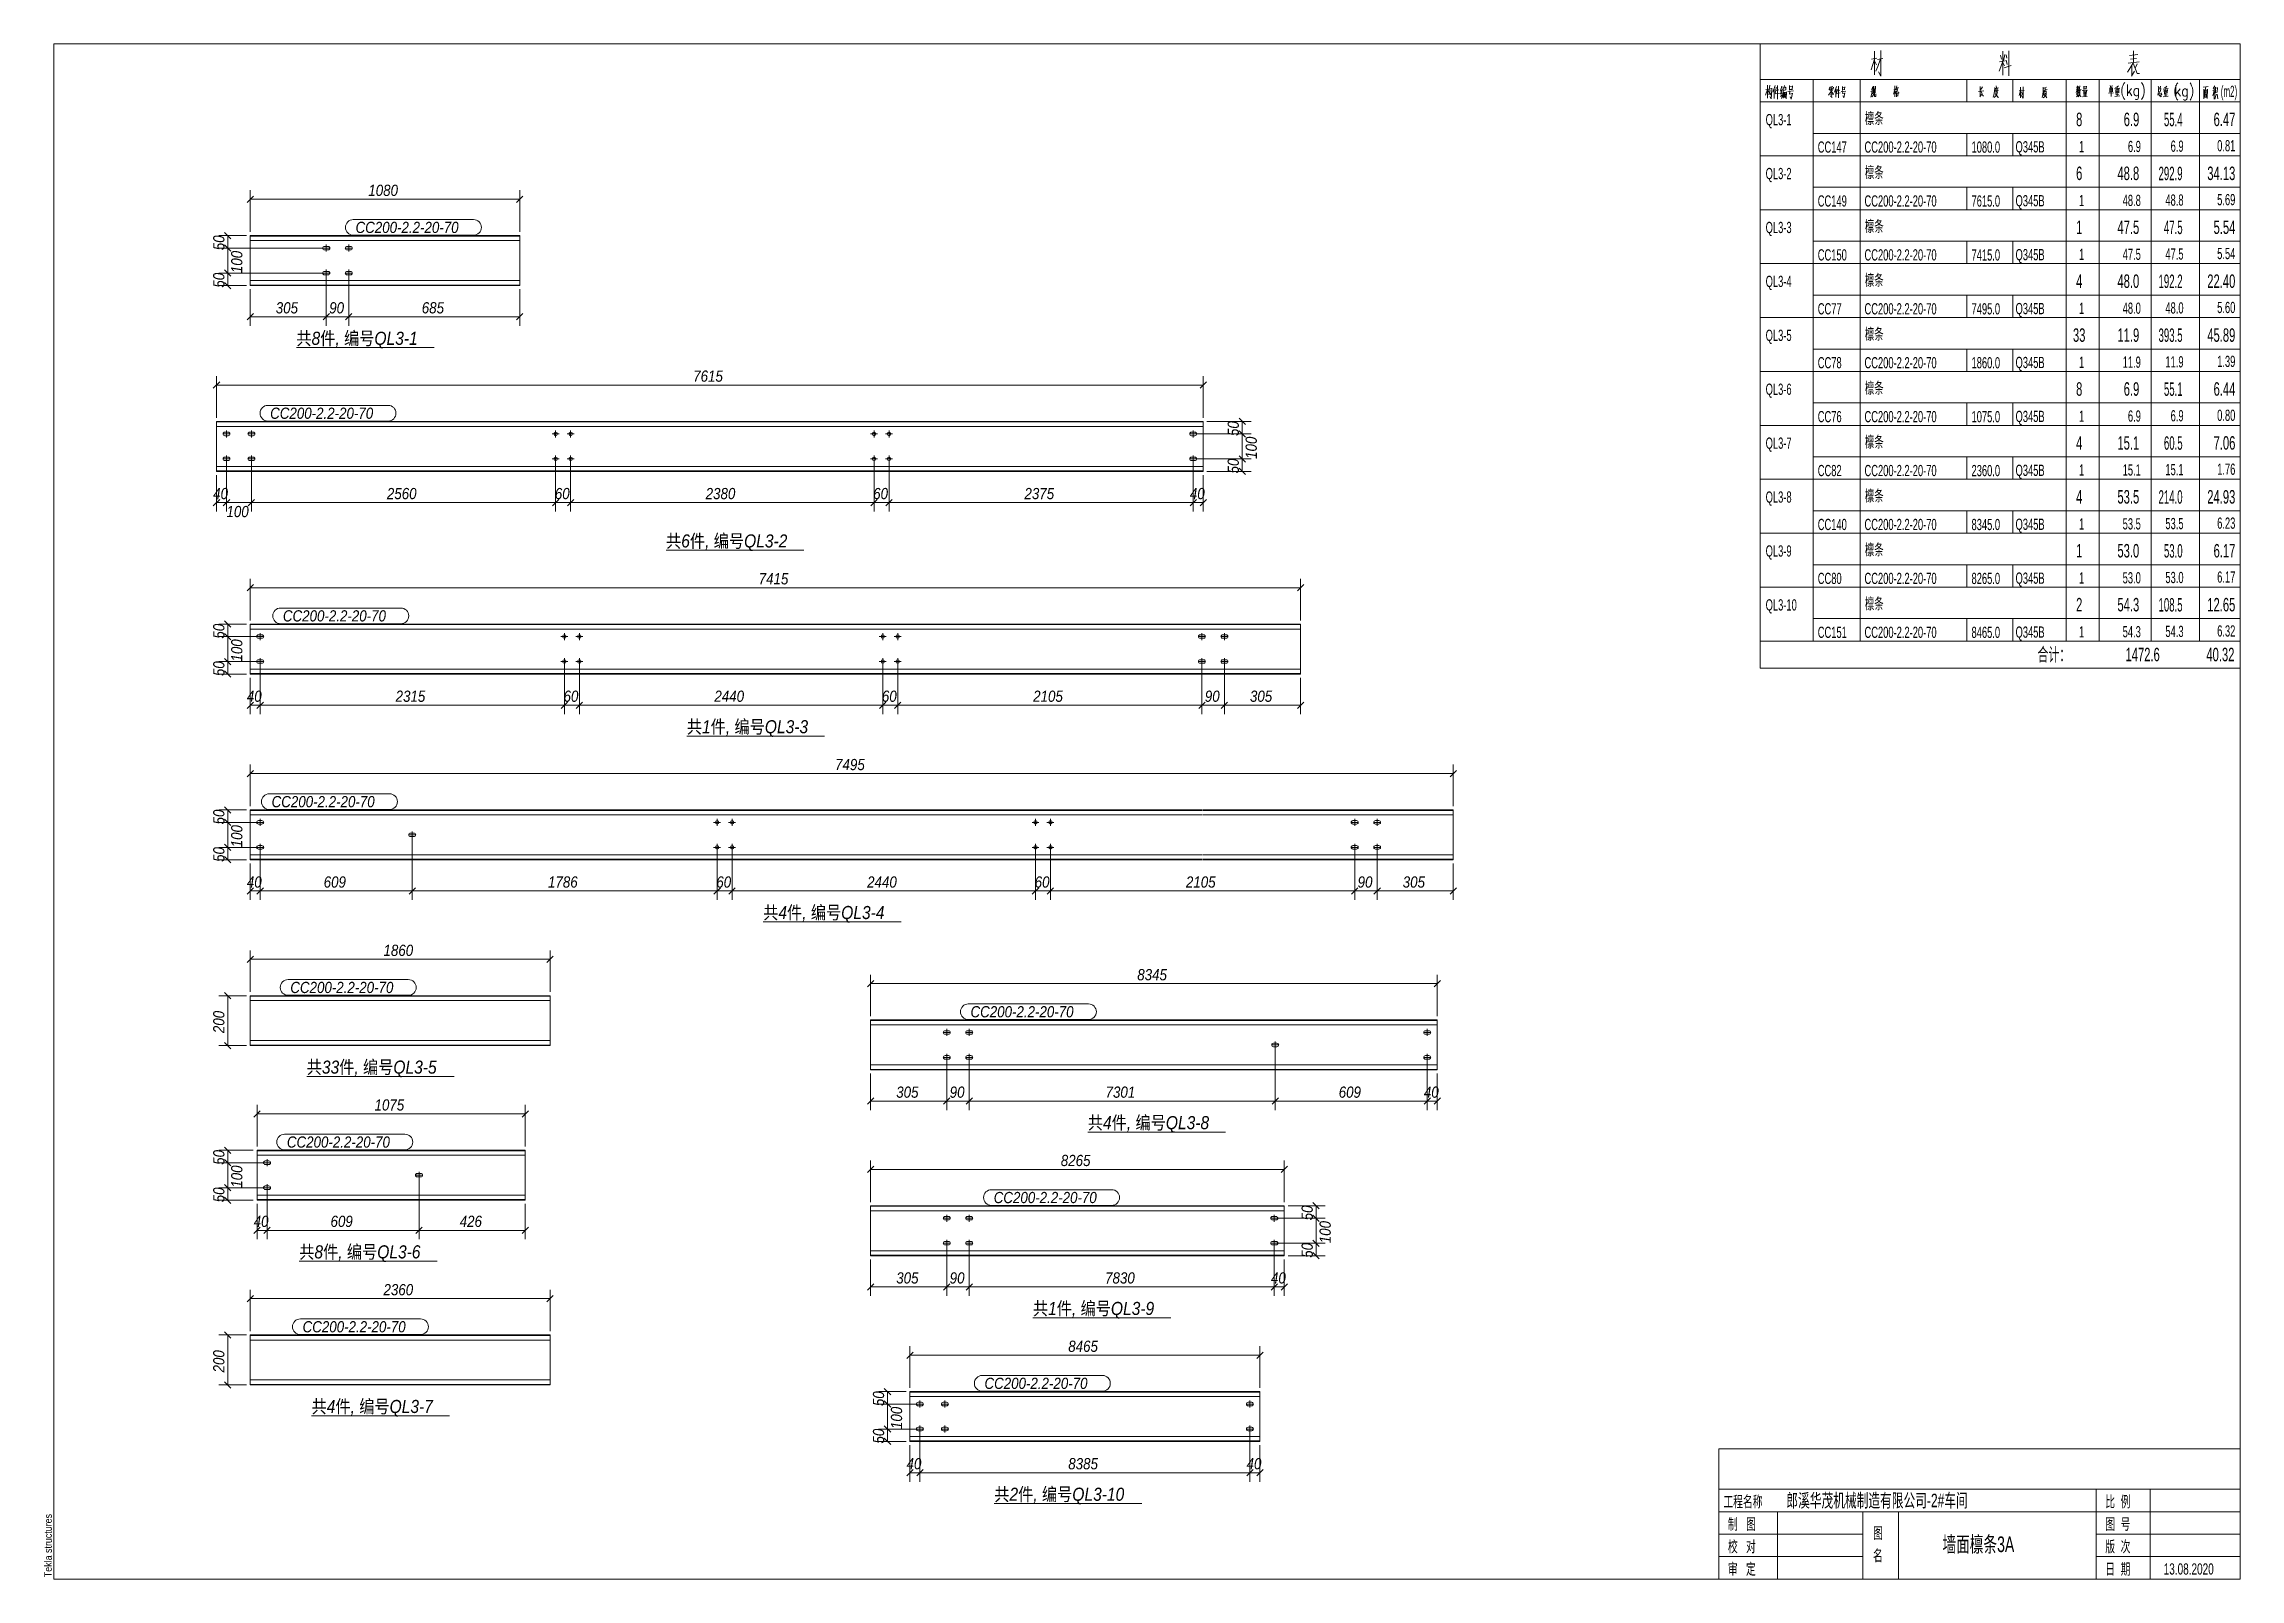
# Model space of a CAD drawing. Extents: x 857 to 4439, y -1249 to 4637.
# Drawn here: x 857 to 1444, y 2701 to 3111 of the extents above; entities that cross this region are included whole.
import ezdxf

# ---------------------------------------------------------------- set-up
doc = ezdxf.new("R2010")
doc.units = 0
doc.header["$LTSCALE"] = 1000
doc.header["$MEASUREMENT"] = 0
doc.linetypes.add('XKITLINE00', pattern=[0])
doc.linetypes.add('XKITLINE02', pattern=[4, 2, -2])
for name, color, linetype, lineweight in [('Bolt', 7, 'Continuous', 0), ('DrawingSheet', 5, 'Continuous', 0), ('OtherObjectType', 1, 'Continuous', 0), ('Part', 2, 'Continuous', 0), ('PartMark', 3, 'Continuous', 0), ('Z-DIMENSIONS', 1, 'Continuous', 0)]:
    doc.layers.add(name, color=color, linetype=linetype, lineweight=lineweight)
doc.styles.add('Arial', font='arial.ttf')
doc.styles.add('Arial Italic', font='ariali.ttf')
doc.styles.add('宋体', font='arial.ttf')

# ---------------------------------------------------------------- blocks, each defined once
blk = doc.blocks.new('墙面檩条3A')
at = {"layer": 'Bolt', "color": 3, "linetype": 'XKITLINE00', "lineweight": 0}
for p, q in [((76.92, 360.64), (76.89, 360.46)), ((76.89, 360.46), (76.89, 360.46)), ((76.89, 360.46), (76.92, 360.28)), ((78.75, 360.46), (76.89, 360.46)), ((77.02, 360.79), (76.92, 360.64)), ((76.92, 360.28), (77.02, 360.13)), ((77.17, 360.89), (77.02, 360.79)), ((77.02, 360.13), (77.17, 360.03)), ((77.35, 360.93), (77.17, 360.89)), ((77.17, 360.03), (77.35, 360)), ((78.29, 360.93), (77.35, 360.93)), ((77.35, 360), (78.29, 360)), ((77.82, 361.4), (77.82, 359.53)), ((78.47, 360.89), (78.29, 360.93)), ((78.29, 360), (78.47, 360.03)), ((78.62, 360.79), (78.47, 360.89)), ((78.47, 360.03), (78.62, 360.13)), ((78.72, 360.64), (78.62, 360.79)), ((78.62, 360.13), (78.72, 360.28)), ((78.75, 360.46), (78.72, 360.64)), ((78.72, 360.28), (78.75, 360.46)), ((78.75, 360.46), (78.75, 360.46)), ((82.92, 360.64), (82.89, 360.46)), ((82.89, 360.46), (82.89, 360.46)), ((82.89, 360.46), (82.92, 360.28)), ((84.75, 360.46), (82.89, 360.46)), ((83.02, 360.79), (82.92, 360.64)), ((82.92, 360.28), (83.02, 360.13)), ((83.17, 360.89), (83.02, 360.79)), ((83.02, 360.13), (83.17, 360.03)), ((83.35, 360.93), (83.17, 360.89)), ((83.17, 360.03), (83.35, 360)), ((84.29, 360.93), (83.35, 360.93)), ((83.35, 360), (84.29, 360)), ((83.82, 361.4), (83.82, 359.53)), ((84.47, 360.89), (84.29, 360.93)), ((84.29, 360), (84.47, 360.03)), ((84.62, 360.79), (84.47, 360.89)), ((84.47, 360.03), (84.62, 360.13)), ((84.72, 360.64), (84.62, 360.79)), ((84.62, 360.13), (84.72, 360.28)), ((84.75, 360.46), (84.72, 360.64)), ((84.72, 360.28), (84.75, 360.46)), ((84.75, 360.46), (84.75, 360.46)), ((76.92, 353.97), (76.89, 353.8)), ((76.89, 353.8), (76.89, 353.8)), ((76.89, 353.8), (76.92, 353.62)), ((78.75, 353.8), (76.89, 353.8)), ((77.02, 354.13), (76.92, 353.97)), ((76.92, 353.62), (77.02, 353.47)), ((77.17, 354.23), (77.02, 354.13)), ((77.02, 353.47), (77.17, 353.36)), ((77.35, 354.26), (77.17, 354.23)), ((77.17, 353.36), (77.35, 353.33)), ((78.29, 354.26), (77.35, 354.26)), ((77.35, 353.33), (78.29, 353.33)), ((77.82, 354.73), (77.82, 352.86)), ((78.47, 354.23), (78.29, 354.26)), ((78.29, 353.33), (78.47, 353.36)), ((78.62, 354.13), (78.47, 354.23)), ((78.47, 353.36), (78.62, 353.47)), ((78.72, 353.97), (78.62, 354.13)), ((78.62, 353.47), (78.72, 353.62)), ((78.75, 353.8), (78.72, 353.97)), ((78.72, 353.62), (78.75, 353.8)), ((78.75, 353.8), (78.75, 353.8)), ((82.92, 353.97), (82.89, 353.8)), ((82.89, 353.8), (82.89, 353.8)), ((82.89, 353.8), (82.92, 353.62)), ((84.75, 353.8), (82.89, 353.8)), ((83.02, 354.13), (82.92, 353.97)), ((82.92, 353.62), (83.02, 353.47)), ((83.17, 354.23), (83.02, 354.13)), ((83.02, 353.47), (83.17, 353.36)), ((83.35, 354.26), (83.17, 354.23)), ((83.17, 353.36), (83.35, 353.33)), ((84.29, 354.26), (83.35, 354.26)), ((83.35, 353.33), (84.29, 353.33)), ((83.82, 354.73), (83.82, 352.86)), ((84.47, 354.23), (84.29, 354.26)), ((84.29, 353.33), (84.47, 353.36)), ((84.62, 354.13), (84.47, 354.23)), ((84.47, 353.36), (84.62, 353.47)), ((84.72, 353.97), (84.62, 354.13)), ((84.62, 353.47), (84.72, 353.62)), ((84.75, 353.8), (84.72, 353.97)), ((84.72, 353.62), (84.75, 353.8)), ((84.75, 353.8), (84.75, 353.8)), ((50.26, 311.02), (50.23, 310.84)), ((50.36, 311.17), (50.26, 311.02)), ((50.51, 311.27), (50.36, 311.17)), ((50.69, 311.31), (50.51, 311.27)), ((51.63, 311.31), (50.69, 311.31)), ((51.16, 309.91), (51.16, 311.77)), ((51.8, 311.27), (51.63, 311.31)), ((51.96, 311.17), (51.8, 311.27)), ((52.06, 311.02), (51.96, 311.17)), ((52.09, 310.84), (52.06, 311.02)), ((56.93, 311.02), (56.89, 310.84)), ((57.03, 311.17), (56.93, 311.02)), ((57.18, 311.27), (57.03, 311.17)), ((57.36, 311.31), (57.18, 311.27)), ((58.29, 311.31), (57.36, 311.31)), ((57.83, 309.91), (57.83, 311.77)), ((58.47, 311.27), (58.29, 311.31)), ((58.62, 311.17), (58.47, 311.27)), ((58.72, 311.02), (58.62, 311.17)), ((58.76, 310.84), (58.72, 311.02)), ((139.08, 309.91), (139.08, 311.77)), ((143.08, 309.91), (143.08, 311.77)), ((224.12, 309.91), (224.12, 311.77)), ((228.12, 309.91), (228.12, 311.77)), ((308.48, 311.02), (308.44, 310.84)), ((308.58, 311.17), (308.48, 311.02)), ((308.73, 311.27), (308.58, 311.17)), ((308.91, 311.31), (308.73, 311.27)), ((309.84, 311.31), (308.91, 311.31)), ((309.38, 309.91), (309.38, 311.77)), ((310.02, 311.27), (309.84, 311.31)), ((310.17, 311.17), (310.02, 311.27)), ((310.28, 311.02), (310.17, 311.17)), ((310.31, 310.84), (310.28, 311.02)), ((50.23, 310.84), (50.23, 310.84)), ((50.23, 310.84), (50.26, 310.66)), ((50.23, 310.84), (52.09, 310.84)), ((50.26, 310.66), (50.36, 310.51)), ((50.36, 310.51), (50.51, 310.41)), ((50.51, 310.41), (50.69, 310.37)), ((50.69, 310.37), (51.63, 310.37)), ((51.16, 303.24), (51.16, 305.11)), ((51.63, 310.37), (51.8, 310.41)), ((51.8, 310.41), (51.96, 310.51)), ((51.96, 310.51), (52.06, 310.66)), ((52.06, 310.66), (52.09, 310.84)), ((52.09, 310.84), (52.09, 310.84)), ((56.89, 310.84), (56.89, 310.84)), ((56.89, 310.84), (56.93, 310.66)), ((56.89, 310.84), (58.76, 310.84)), ((56.93, 310.66), (57.03, 310.51)), ((57.03, 310.51), (57.18, 310.41)), ((57.18, 310.41), (57.36, 310.37)), ((57.36, 310.37), (58.29, 310.37)), ((57.83, 303.24), (57.83, 305.11)), ((58.29, 310.37), (58.47, 310.41)), ((58.47, 310.41), (58.62, 310.51)), ((58.62, 310.51), (58.72, 310.66)), ((58.72, 310.66), (58.76, 310.84)), ((58.76, 310.84), (58.76, 310.84)), ((140.02, 310.84), (138.15, 310.84)), ((139.08, 303.24), (139.08, 305.11)), ((144.02, 310.84), (142.15, 310.84)), ((143.08, 303.24), (143.08, 305.11)), ((225.05, 310.84), (223.18, 310.84)), ((224.12, 303.24), (224.12, 305.11)), ((229.05, 310.84), (227.18, 310.84)), ((228.12, 303.24), (228.12, 305.11)), ((308.44, 310.84), (308.44, 310.84)), ((308.44, 310.84), (308.48, 310.66)), ((308.44, 310.84), (310.31, 310.84)), ((308.48, 310.66), (308.58, 310.51)), ((308.58, 310.51), (308.73, 310.41)), ((308.73, 310.41), (308.91, 310.37)), ((308.91, 310.37), (309.84, 310.37)), ((309.38, 303.24), (309.38, 305.11)), ((309.84, 310.37), (310.02, 310.41)), ((310.02, 310.41), (310.17, 310.51)), ((310.17, 310.51), (310.28, 310.66)), ((310.28, 310.66), (310.31, 310.84)), ((310.31, 310.84), (310.31, 310.84)), ((50.26, 304.35), (50.23, 304.17)), ((50.23, 304.17), (50.23, 304.17)), ((50.23, 304.17), (50.26, 304)), ((50.23, 304.17), (52.09, 304.17)), ((50.36, 304.5), (50.26, 304.35)), ((50.26, 304), (50.36, 303.84)), ((50.51, 304.61), (50.36, 304.5)), ((50.36, 303.84), (50.51, 303.74)), ((50.69, 304.64), (50.51, 304.61)), ((50.51, 303.74), (50.69, 303.71)), ((51.63, 304.64), (50.69, 304.64)), ((50.69, 303.71), (51.63, 303.71)), ((51.8, 304.61), (51.63, 304.64)), ((51.63, 303.71), (51.8, 303.74)), ((51.96, 304.5), (51.8, 304.61)), ((51.8, 303.74), (51.96, 303.84)), ((52.06, 304.35), (51.96, 304.5)), ((51.96, 303.84), (52.06, 304)), ((52.09, 304.17), (52.06, 304.35)), ((52.06, 304), (52.09, 304.17)), ((52.09, 304.17), (52.09, 304.17)), ((56.93, 304.35), (56.89, 304.17)), ((56.89, 304.17), (56.89, 304.17)), ((56.89, 304.17), (56.93, 304)), ((56.89, 304.17), (58.76, 304.17)), ((57.03, 304.5), (56.93, 304.35)), ((56.93, 304), (57.03, 303.84)), ((57.18, 304.61), (57.03, 304.5)), ((57.03, 303.84), (57.18, 303.74)), ((57.36, 304.64), (57.18, 304.61)), ((57.18, 303.74), (57.36, 303.71)), ((58.29, 304.64), (57.36, 304.64)), ((57.36, 303.71), (58.29, 303.71)), ((58.47, 304.61), (58.29, 304.64)), ((58.29, 303.71), (58.47, 303.74)), ((58.62, 304.5), (58.47, 304.61)), ((58.47, 303.74), (58.62, 303.84)), ((58.72, 304.35), (58.62, 304.5)), ((58.62, 303.84), (58.72, 304)), ((58.76, 304.17), (58.72, 304.35)), ((58.72, 304), (58.76, 304.17)), ((58.76, 304.17), (58.76, 304.17)), ((140.02, 304.17), (138.15, 304.17)), ((144.02, 304.17), (142.15, 304.17)), ((225.05, 304.17), (223.18, 304.17)), ((229.05, 304.17), (227.18, 304.17)), ((308.48, 304.35), (308.44, 304.17)), ((308.44, 304.17), (308.44, 304.17)), ((308.44, 304.17), (308.48, 304)), ((308.44, 304.17), (310.31, 304.17)), ((308.58, 304.5), (308.48, 304.35)), ((308.48, 304), (308.58, 303.84)), ((308.73, 304.61), (308.58, 304.5)), ((308.58, 303.84), (308.73, 303.74)), ((308.91, 304.64), (308.73, 304.61)), ((308.73, 303.74), (308.91, 303.71)), ((309.84, 304.64), (308.91, 304.64)), ((308.91, 303.71), (309.84, 303.71)), ((310.02, 304.61), (309.84, 304.64)), ((309.84, 303.71), (310.02, 303.74)), ((310.17, 304.5), (310.02, 304.61)), ((310.02, 303.74), (310.17, 303.84)), ((310.28, 304.35), (310.17, 304.5)), ((310.17, 303.84), (310.28, 304)), ((310.31, 304.17), (310.28, 304.35)), ((310.28, 304), (310.31, 304.17)), ((310.31, 304.17), (310.31, 304.17)), ((59.26, 256.9), (59.22, 256.72)), ((59.22, 256.72), (59.22, 256.72)), ((59.22, 256.72), (59.26, 256.54)), ((59.22, 256.72), (61.09, 256.72)), ((59.36, 257.05), (59.26, 256.9)), ((59.26, 256.54), (59.36, 256.39)), ((59.51, 257.15), (59.36, 257.05)), ((59.36, 256.39), (59.51, 256.29)), ((59.69, 257.19), (59.51, 257.15)), ((59.51, 256.29), (59.69, 256.25)), ((60.62, 257.19), (59.69, 257.19)), ((59.69, 256.25), (60.62, 256.25)), ((60.15, 255.79), (60.15, 257.65)), ((60.8, 257.15), (60.62, 257.19)), ((60.62, 256.25), (60.8, 256.29)), ((60.95, 257.05), (60.8, 257.15)), ((60.8, 256.29), (60.95, 256.39)), ((61.05, 256.9), (60.95, 257.05)), ((60.95, 256.39), (61.05, 256.54)), ((61.09, 256.72), (61.05, 256.9)), ((61.05, 256.54), (61.09, 256.72)), ((61.09, 256.72), (61.09, 256.72)), ((142.35, 256.72), (140.48, 256.72)), ((141.41, 255.79), (141.41, 257.65)), ((146.35, 256.72), (144.48, 256.72)), ((145.41, 255.79), (145.41, 257.65)), ((227.38, 256.72), (225.51, 256.72)), ((226.45, 255.79), (226.45, 257.65)), ((231.38, 256.72), (229.51, 256.72)), ((230.45, 255.79), (230.45, 257.65)), ((310.81, 256.9), (310.77, 256.72)), ((310.77, 256.72), (310.77, 256.72)), ((310.77, 256.72), (310.81, 256.54)), ((312.64, 256.72), (310.77, 256.72)), ((310.91, 257.05), (310.81, 256.9)), ((310.81, 256.54), (310.91, 256.39)), ((311.06, 257.15), (310.91, 257.05)), ((310.91, 256.39), (311.06, 256.29)), ((311.24, 257.19), (311.06, 257.15)), ((311.06, 256.29), (311.24, 256.25)), ((312.17, 257.19), (311.24, 257.19)), ((311.24, 256.25), (312.17, 256.25)), ((311.71, 257.65), (311.71, 255.79)), ((312.35, 257.15), (312.17, 257.19)), ((312.17, 256.25), (312.35, 256.29)), ((312.5, 257.05), (312.35, 257.15)), ((312.35, 256.29), (312.5, 256.39)), ((312.6, 256.9), (312.5, 257.05)), ((312.5, 256.39), (312.6, 256.54)), ((312.64, 256.72), (312.6, 256.9)), ((312.6, 256.54), (312.64, 256.72)), ((312.64, 256.72), (312.64, 256.72)), ((316.81, 256.9), (316.77, 256.72)), ((316.77, 256.72), (316.77, 256.72)), ((316.77, 256.72), (316.81, 256.54)), ((318.64, 256.72), (316.77, 256.72)), ((316.91, 257.05), (316.81, 256.9)), ((316.81, 256.54), (316.91, 256.39)), ((317.06, 257.15), (316.91, 257.05)), ((316.91, 256.39), (317.06, 256.29)), ((317.24, 257.19), (317.06, 257.15)), ((317.06, 256.29), (317.24, 256.25)), ((318.17, 257.19), (317.24, 257.19)), ((317.24, 256.25), (318.17, 256.25)), ((317.71, 257.65), (317.71, 255.79)), ((318.35, 257.15), (318.17, 257.19)), ((318.17, 256.25), (318.35, 256.29)), ((318.5, 257.05), (318.35, 257.15)), ((318.35, 256.29), (318.5, 256.39)), ((318.6, 256.9), (318.5, 257.05)), ((318.5, 256.39), (318.6, 256.54)), ((318.64, 256.72), (318.6, 256.9)), ((318.6, 256.54), (318.64, 256.72)), ((318.64, 256.72), (318.64, 256.72)), ((59.26, 250.23), (59.22, 250.05)), ((59.22, 250.05), (59.22, 250.05)), ((59.22, 250.05), (59.26, 249.87)), ((59.22, 250.05), (61.09, 250.05)), ((59.36, 250.38), (59.26, 250.23)), ((59.26, 249.87), (59.36, 249.72)), ((59.51, 250.48), (59.36, 250.38)), ((59.36, 249.72), (59.51, 249.62)), ((59.69, 250.52), (59.51, 250.48)), ((59.51, 249.62), (59.69, 249.59)), ((60.62, 250.52), (59.69, 250.52)), ((59.69, 249.59), (60.62, 249.59)), ((60.15, 249.12), (60.15, 250.99)), ((60.8, 250.48), (60.62, 250.52)), ((60.62, 249.59), (60.8, 249.62)), ((60.95, 250.38), (60.8, 250.48)), ((60.8, 249.62), (60.95, 249.72)), ((61.05, 250.23), (60.95, 250.38)), ((60.95, 249.72), (61.05, 249.87)), ((61.09, 250.05), (61.05, 250.23)), ((61.05, 249.87), (61.09, 250.05)), ((61.09, 250.05), (61.09, 250.05)), ((142.35, 250.05), (140.48, 250.05)), ((141.41, 249.12), (141.41, 250.99)), ((146.35, 250.05), (144.48, 250.05)), ((145.41, 249.12), (145.41, 250.99)), ((227.38, 250.05), (225.51, 250.05)), ((226.45, 249.12), (226.45, 250.99)), ((231.38, 250.05), (229.51, 250.05)), ((230.45, 249.12), (230.45, 250.99)), ((310.81, 250.23), (310.77, 250.05)), ((310.77, 250.05), (310.77, 250.05)), ((310.77, 250.05), (310.81, 249.87)), ((312.64, 250.05), (310.77, 250.05)), ((310.91, 250.38), (310.81, 250.23)), ((310.81, 249.87), (310.91, 249.72)), ((311.06, 250.48), (310.91, 250.38)), ((310.91, 249.72), (311.06, 249.62)), ((311.24, 250.52), (311.06, 250.48)), ((311.06, 249.62), (311.24, 249.59)), ((312.17, 250.52), (311.24, 250.52)), ((311.24, 249.59), (312.17, 249.59)), ((311.71, 250.99), (311.71, 249.12)), ((312.35, 250.48), (312.17, 250.52)), ((312.17, 249.59), (312.35, 249.62)), ((312.5, 250.38), (312.35, 250.48)), ((312.35, 249.62), (312.5, 249.72)), ((312.6, 250.23), (312.5, 250.38)), ((312.5, 249.72), (312.6, 249.87)), ((312.64, 250.05), (312.6, 250.23)), ((312.6, 249.87), (312.64, 250.05)), ((312.64, 250.05), (312.64, 250.05)), ((316.81, 250.23), (316.77, 250.05)), ((316.77, 250.05), (316.77, 250.05)), ((316.77, 250.05), (316.81, 249.87)), ((318.64, 250.05), (316.77, 250.05)), ((316.91, 250.38), (316.81, 250.23)), ((316.81, 249.87), (316.91, 249.72)), ((317.06, 250.48), (316.91, 250.38)), ((316.91, 249.72), (317.06, 249.62)), ((317.24, 250.52), (317.06, 250.48)), ((317.06, 249.62), (317.24, 249.59)), ((318.17, 250.52), (317.24, 250.52)), ((317.24, 249.59), (318.17, 249.59)), ((317.71, 250.99), (317.71, 249.12)), ((318.35, 250.48), (318.17, 250.52)), ((318.17, 249.59), (318.35, 249.62)), ((318.5, 250.38), (318.35, 250.48)), ((318.35, 249.62), (318.5, 249.72)), ((318.6, 250.23), (318.5, 250.38)), ((318.5, 249.72), (318.6, 249.87)), ((318.64, 250.05), (318.6, 250.23)), ((318.6, 249.87), (318.64, 250.05)), ((318.64, 250.05), (318.64, 250.05)), ((59.26, 207.28), (59.22, 207.1)), ((59.22, 207.1), (59.22, 207.1)), ((59.22, 207.1), (59.26, 206.92)), ((61.09, 207.1), (59.22, 207.1)), ((59.36, 207.43), (59.26, 207.28)), ((59.26, 206.92), (59.36, 206.77)), ((59.51, 207.53), (59.36, 207.43)), ((59.36, 206.77), (59.51, 206.67)), ((59.69, 207.57), (59.51, 207.53)), ((59.51, 206.67), (59.69, 206.63)), ((60.62, 207.57), (59.69, 207.57)), ((59.69, 206.63), (60.62, 206.63)), ((60.15, 208.03), (60.15, 206.17)), ((60.8, 207.53), (60.62, 207.57)), ((60.62, 206.63), (60.8, 206.67)), ((60.95, 207.43), (60.8, 207.53)), ((60.8, 206.67), (60.95, 206.77)), ((61.05, 207.28), (60.95, 207.43)), ((60.95, 206.77), (61.05, 206.92)), ((61.09, 207.1), (61.05, 207.28)), ((61.05, 206.92), (61.09, 207.1)), ((61.09, 207.1), (61.09, 207.1)), ((183.15, 207.1), (181.28, 207.1)), ((182.22, 206.17), (182.22, 208.03)), ((187.15, 207.1), (185.28, 207.1)), ((186.22, 206.17), (186.22, 208.03)), ((268.18, 207.1), (266.32, 207.1)), ((267.25, 206.17), (267.25, 208.03)), ((272.18, 207.1), (270.32, 207.1)), ((271.25, 206.17), (271.25, 208.03)), ((351.61, 207.28), (351.58, 207.1)), ((351.58, 207.1), (351.58, 207.1)), ((351.58, 207.1), (351.61, 206.92)), ((353.44, 207.1), (351.58, 207.1)), ((351.71, 207.43), (351.61, 207.28)), ((351.61, 206.92), (351.71, 206.77)), ((351.87, 207.53), (351.71, 207.43)), ((351.71, 206.77), (351.87, 206.67)), ((352.04, 207.57), (351.87, 207.53)), ((351.87, 206.67), (352.04, 206.63)), ((352.98, 207.57), (352.04, 207.57)), ((352.04, 206.63), (352.98, 206.63)), ((352.51, 208.03), (352.51, 206.17)), ((353.16, 207.53), (352.98, 207.57)), ((352.98, 206.63), (353.16, 206.67)), ((353.31, 207.43), (353.16, 207.53)), ((353.16, 206.67), (353.31, 206.77)), ((353.41, 207.28), (353.31, 207.43)), ((353.31, 206.77), (353.41, 206.92)), ((353.44, 207.1), (353.41, 207.28)), ((353.41, 206.92), (353.44, 207.1)), ((353.44, 207.1), (353.44, 207.1)), ((357.61, 207.28), (357.58, 207.1)), ((357.58, 207.1), (357.58, 207.1)), ((357.58, 207.1), (357.61, 206.92)), ((359.44, 207.1), (357.58, 207.1)), ((357.71, 207.43), (357.61, 207.28)), ((357.61, 206.92), (357.71, 206.77)), ((357.87, 207.53), (357.71, 207.43)), ((357.71, 206.77), (357.87, 206.67)), ((358.04, 207.57), (357.87, 207.53)), ((357.87, 206.67), (358.04, 206.63)), ((358.98, 207.57), (358.04, 207.57)), ((358.04, 206.63), (358.98, 206.63)), ((358.51, 208.03), (358.51, 206.17)), ((359.16, 207.53), (358.98, 207.57)), ((358.98, 206.63), (359.16, 206.67)), ((359.31, 207.43), (359.16, 207.53)), ((359.16, 206.67), (359.31, 206.77)), ((359.41, 207.28), (359.31, 207.43)), ((359.31, 206.77), (359.41, 206.92)), ((359.44, 207.1), (359.41, 207.28)), ((359.41, 206.92), (359.44, 207.1)), ((359.44, 207.1), (359.44, 207.1)), ((59.26, 200.61), (59.22, 200.43)), ((59.22, 200.43), (59.22, 200.43)), ((59.22, 200.43), (59.26, 200.25)), ((61.09, 200.43), (59.22, 200.43)), ((59.36, 200.76), (59.26, 200.61)), ((59.26, 200.25), (59.36, 200.1)), ((59.51, 200.86), (59.36, 200.76)), ((59.36, 200.1), (59.51, 200)), ((59.69, 200.9), (59.51, 200.86)), ((59.51, 200), (59.69, 199.97)), ((60.62, 200.9), (59.69, 200.9)), ((59.69, 199.97), (60.62, 199.97)), ((60.15, 201.37), (60.15, 199.5)), ((60.8, 200.86), (60.62, 200.9)), ((60.62, 199.97), (60.8, 200)), ((60.95, 200.76), (60.8, 200.86)), ((60.8, 200), (60.95, 200.1)), ((61.05, 200.61), (60.95, 200.76)), ((60.95, 200.1), (61.05, 200.25)), ((61.09, 200.43), (61.05, 200.61)), ((61.05, 200.25), (61.09, 200.43)), ((61.09, 200.43), (61.09, 200.43)), ((99.86, 203.94), (99.82, 203.77)), ((99.82, 203.77), (99.82, 203.77)), ((99.82, 203.77), (99.86, 203.59)), ((101.69, 203.77), (99.82, 203.77)), ((99.96, 204.1), (99.86, 203.94)), ((99.86, 203.59), (99.96, 203.44)), ((100.11, 204.2), (99.96, 204.1)), ((99.96, 203.44), (100.11, 203.33)), ((100.29, 204.23), (100.11, 204.2)), ((100.11, 203.33), (100.29, 203.3)), ((101.22, 204.23), (100.29, 204.23)), ((100.29, 203.3), (101.22, 203.3)), ((100.75, 204.7), (100.75, 202.83)), ((101.4, 204.2), (101.22, 204.23)), ((101.22, 203.3), (101.4, 203.33)), ((101.55, 204.1), (101.4, 204.2)), ((101.4, 203.33), (101.55, 203.44)), ((101.65, 203.94), (101.55, 204.1)), ((101.55, 203.44), (101.65, 203.59)), ((101.69, 203.77), (101.65, 203.94)), ((101.65, 203.59), (101.69, 203.77)), ((101.69, 203.77), (101.69, 203.77)), ((183.15, 200.43), (181.28, 200.43)), ((182.22, 199.5), (182.22, 201.37)), ((187.15, 200.43), (185.28, 200.43)), ((186.22, 199.5), (186.22, 201.37)), ((268.18, 200.43), (266.32, 200.43)), ((267.25, 199.5), (267.25, 201.37)), ((272.18, 200.43), (270.32, 200.43)), ((271.25, 199.5), (271.25, 201.37)), ((351.61, 200.61), (351.58, 200.43)), ((351.58, 200.43), (351.58, 200.43)), ((351.58, 200.43), (351.61, 200.25)), ((353.44, 200.43), (351.58, 200.43)), ((351.71, 200.76), (351.61, 200.61)), ((351.61, 200.25), (351.71, 200.1)), ((351.87, 200.86), (351.71, 200.76)), ((351.71, 200.1), (351.87, 200)), ((352.04, 200.9), (351.87, 200.86)), ((351.87, 200), (352.04, 199.97)), ((352.98, 200.9), (352.04, 200.9)), ((352.04, 199.97), (352.98, 199.97)), ((352.51, 201.37), (352.51, 199.5)), ((353.16, 200.86), (352.98, 200.9)), ((352.98, 199.97), (353.16, 200)), ((353.31, 200.76), (353.16, 200.86)), ((353.16, 200), (353.31, 200.1)), ((353.41, 200.61), (353.31, 200.76)), ((353.31, 200.1), (353.41, 200.25)), ((353.44, 200.43), (353.41, 200.61)), ((353.41, 200.25), (353.44, 200.43)), ((353.44, 200.43), (353.44, 200.43)), ((357.61, 200.61), (357.58, 200.43)), ((357.58, 200.43), (357.58, 200.43)), ((357.58, 200.43), (357.61, 200.25)), ((359.44, 200.43), (357.58, 200.43)), ((357.71, 200.76), (357.61, 200.61)), ((357.61, 200.25), (357.71, 200.1)), ((357.87, 200.86), (357.71, 200.76)), ((357.71, 200.1), (357.87, 200)), ((358.04, 200.9), (357.87, 200.86)), ((357.87, 200), (358.04, 199.97)), ((358.98, 200.9), (358.04, 200.9)), ((358.04, 199.97), (358.98, 199.97)), ((358.51, 201.37), (358.51, 199.5)), ((359.16, 200.86), (358.98, 200.9)), ((358.98, 199.97), (359.16, 200)), ((359.31, 200.76), (359.16, 200.86)), ((359.16, 200), (359.31, 200.1)), ((359.41, 200.61), (359.31, 200.76)), ((359.31, 200.1), (359.41, 200.25)), ((359.44, 200.43), (359.41, 200.61)), ((359.41, 200.25), (359.44, 200.43)), ((359.44, 200.43), (359.44, 200.43)), ((242.65, 151.17), (242.62, 150.99)), ((242.62, 150.99), (242.62, 150.99)), ((242.62, 150.99), (242.65, 150.81)), ((244.49, 150.99), (242.62, 150.99)), ((242.76, 151.32), (242.65, 151.17)), ((242.65, 150.81), (242.76, 150.66)), ((242.91, 151.42), (242.76, 151.32)), ((242.76, 150.66), (242.91, 150.56)), ((243.09, 151.45), (242.91, 151.42)), ((242.91, 150.56), (243.09, 150.52)), ((244.02, 151.45), (243.09, 151.45)), ((243.09, 150.52), (244.02, 150.52)), ((243.55, 151.92), (243.55, 150.05)), ((244.2, 151.42), (244.02, 151.45)), ((244.02, 150.52), (244.2, 150.56)), ((244.35, 151.32), (244.2, 151.42)), ((244.2, 150.56), (244.35, 150.66)), ((244.45, 151.17), (244.35, 151.32)), ((244.35, 150.66), (244.45, 150.81)), ((244.49, 150.99), (244.45, 151.17)), ((244.45, 150.81), (244.49, 150.99)), ((244.49, 150.99), (244.49, 150.99)), ((248.65, 151.17), (248.62, 150.99)), ((248.62, 150.99), (248.62, 150.99)), ((248.62, 150.99), (248.65, 150.81)), ((250.49, 150.99), (248.62, 150.99)), ((248.76, 151.32), (248.65, 151.17)), ((248.65, 150.81), (248.76, 150.66)), ((248.91, 151.42), (248.76, 151.32)), ((248.76, 150.66), (248.91, 150.56)), ((249.09, 151.45), (248.91, 151.42)), ((248.91, 150.56), (249.09, 150.52)), ((250.02, 151.45), (249.09, 151.45)), ((249.09, 150.52), (250.02, 150.52)), ((249.55, 151.92), (249.55, 150.05)), ((250.2, 151.42), (250.02, 151.45)), ((250.02, 150.52), (250.2, 150.56)), ((250.35, 151.32), (250.2, 151.42)), ((250.2, 150.56), (250.35, 150.66)), ((250.45, 151.17), (250.35, 151.32)), ((250.35, 150.66), (250.45, 150.81)), ((250.49, 150.99), (250.45, 151.17)), ((250.45, 150.81), (250.49, 150.99)), ((250.49, 150.99), (250.49, 150.99)), ((330.38, 147.83), (330.34, 147.65)), ((330.34, 147.65), (330.34, 147.65)), ((330.34, 147.65), (330.38, 147.47)), ((332.21, 147.65), (330.34, 147.65)), ((330.48, 147.98), (330.38, 147.83)), ((330.38, 147.47), (330.48, 147.32)), ((330.63, 148.08), (330.48, 147.98)), ((330.48, 147.32), (330.63, 147.22)), ((330.81, 148.12), (330.63, 148.08)), ((330.63, 147.22), (330.81, 147.19)), ((331.74, 148.12), (330.81, 148.12)), ((330.81, 147.19), (331.74, 147.19)), ((331.28, 148.59), (331.28, 146.72)), ((331.92, 148.08), (331.74, 148.12)), ((331.74, 147.19), (331.92, 147.22)), ((332.07, 147.98), (331.92, 148.08)), ((331.92, 147.22), (332.07, 147.32)), ((332.18, 147.83), (332.07, 147.98)), ((332.07, 147.32), (332.18, 147.47)), ((332.21, 147.65), (332.18, 147.83)), ((332.18, 147.47), (332.21, 147.65)), ((332.21, 147.65), (332.21, 147.65)), ((370.98, 151.17), (370.94, 150.99)), ((370.94, 150.99), (370.94, 150.99)), ((370.94, 150.99), (370.98, 150.81)), ((372.81, 150.99), (370.94, 150.99)), ((371.08, 151.32), (370.98, 151.17)), ((370.98, 150.81), (371.08, 150.66)), ((371.23, 151.42), (371.08, 151.32)), ((371.08, 150.66), (371.23, 150.56)), ((371.41, 151.45), (371.23, 151.42)), ((371.23, 150.56), (371.41, 150.52)), ((372.34, 151.45), (371.41, 151.45)), ((371.41, 150.52), (372.34, 150.52)), ((371.88, 151.92), (371.88, 150.05)), ((372.52, 151.42), (372.34, 151.45)), ((372.34, 150.52), (372.52, 150.56)), ((372.67, 151.32), (372.52, 151.42)), ((372.52, 150.56), (372.67, 150.66)), ((372.78, 151.17), (372.67, 151.32)), ((372.67, 150.66), (372.78, 150.81)), ((372.81, 150.99), (372.78, 151.17)), ((372.78, 150.81), (372.81, 150.99)), ((372.81, 150.99), (372.81, 150.99)), ((242.65, 144.5), (242.62, 144.32)), ((242.62, 144.32), (242.62, 144.32)), ((242.62, 144.32), (242.65, 144.14)), ((244.49, 144.32), (242.62, 144.32)), ((242.76, 144.65), (242.65, 144.5)), ((242.65, 144.14), (242.76, 143.99)), ((242.91, 144.75), (242.76, 144.65)), ((242.76, 143.99), (242.91, 143.89)), ((243.09, 144.79), (242.91, 144.75)), ((242.91, 143.89), (243.09, 143.85)), ((244.02, 144.79), (243.09, 144.79)), ((243.09, 143.85), (244.02, 143.85)), ((243.55, 145.25), (243.55, 143.39)), ((244.2, 144.75), (244.02, 144.79)), ((244.02, 143.85), (244.2, 143.89)), ((244.35, 144.65), (244.2, 144.75)), ((244.2, 143.89), (244.35, 143.99)), ((244.45, 144.5), (244.35, 144.65)), ((244.35, 143.99), (244.45, 144.14)), ((244.49, 144.32), (244.45, 144.5)), ((244.45, 144.14), (244.49, 144.32)), ((244.49, 144.32), (244.49, 144.32)), ((248.65, 144.5), (248.62, 144.32)), ((248.62, 144.32), (248.62, 144.32)), ((248.62, 144.32), (248.65, 144.14)), ((250.49, 144.32), (248.62, 144.32)), ((248.76, 144.65), (248.65, 144.5)), ((248.65, 144.14), (248.76, 143.99)), ((248.91, 144.75), (248.76, 144.65)), ((248.76, 143.99), (248.91, 143.89)), ((249.09, 144.79), (248.91, 144.75)), ((248.91, 143.89), (249.09, 143.85)), ((250.02, 144.79), (249.09, 144.79)), ((249.09, 143.85), (250.02, 143.85)), ((249.55, 145.25), (249.55, 143.39)), ((250.2, 144.75), (250.02, 144.79)), ((250.02, 143.85), (250.2, 143.89)), ((250.35, 144.65), (250.2, 144.75)), ((250.2, 143.89), (250.35, 143.99)), ((250.45, 144.5), (250.35, 144.65)), ((250.35, 143.99), (250.45, 144.14)), ((250.49, 144.32), (250.45, 144.5)), ((250.45, 144.14), (250.49, 144.32)), ((250.49, 144.32), (250.49, 144.32)), ((370.98, 144.5), (370.94, 144.32)), ((370.94, 144.32), (370.94, 144.32)), ((370.94, 144.32), (370.98, 144.14)), ((372.81, 144.32), (370.94, 144.32)), ((371.08, 144.65), (370.98, 144.5)), ((370.98, 144.14), (371.08, 143.99)), ((371.23, 144.75), (371.08, 144.65)), ((371.08, 143.99), (371.23, 143.89)), ((371.41, 144.79), (371.23, 144.75)), ((371.23, 143.89), (371.41, 143.85)), ((372.34, 144.79), (371.41, 144.79)), ((371.41, 143.85), (372.34, 143.85)), ((371.88, 145.25), (371.88, 143.39)), ((372.52, 144.75), (372.34, 144.79)), ((372.34, 143.85), (372.52, 143.89)), ((372.67, 144.65), (372.52, 144.75)), ((372.52, 143.89), (372.67, 143.99)), ((372.78, 144.5), (372.67, 144.65)), ((372.67, 143.99), (372.78, 144.14)), ((372.81, 144.32), (372.78, 144.5)), ((372.78, 144.14), (372.81, 144.32)), ((372.81, 144.32), (372.81, 144.32)), ((61.08, 116.37), (61.05, 116.19)), ((61.05, 116.19), (61.05, 116.19)), ((61.05, 116.19), (61.08, 116.01)), ((62.92, 116.19), (61.05, 116.19)), ((61.19, 116.52), (61.08, 116.37)), ((61.08, 116.01), (61.19, 115.86)), ((61.34, 116.62), (61.19, 116.52)), ((61.19, 115.86), (61.34, 115.76)), ((61.52, 116.66), (61.34, 116.62)), ((61.34, 115.76), (61.52, 115.72)), ((62.45, 116.66), (61.52, 116.66)), ((61.52, 115.72), (62.45, 115.72)), ((61.98, 117.12), (61.98, 115.26)), ((62.63, 116.62), (62.45, 116.66)), ((62.45, 115.72), (62.63, 115.76)), ((62.78, 116.52), (62.63, 116.62)), ((62.63, 115.76), (62.78, 115.86)), ((62.88, 116.37), (62.78, 116.52)), ((62.78, 115.86), (62.88, 116.01)), ((62.92, 116.19), (62.88, 116.37)), ((62.88, 116.01), (62.92, 116.19)), ((62.92, 116.19), (62.92, 116.19)), ((101.68, 113.03), (101.65, 112.86)), ((101.65, 112.86), (101.65, 112.86)), ((101.65, 112.86), (101.68, 112.68)), ((103.52, 112.86), (101.65, 112.86)), ((101.79, 113.19), (101.68, 113.03)), ((101.68, 112.68), (101.79, 112.53)), ((101.94, 113.29), (101.79, 113.19)), ((101.79, 112.53), (101.94, 112.43)), ((102.12, 113.32), (101.94, 113.29)), ((101.94, 112.43), (102.12, 112.39)), ((103.05, 113.32), (102.12, 113.32)), ((102.12, 112.39), (103.05, 112.39)), ((102.58, 113.79), (102.58, 111.92)), ((103.23, 113.29), (103.05, 113.32)), ((103.05, 112.39), (103.23, 112.43)), ((103.38, 113.19), (103.23, 113.29)), ((103.23, 112.43), (103.38, 112.53)), ((103.48, 113.03), (103.38, 113.19)), ((103.38, 112.53), (103.48, 112.68)), ((103.52, 112.86), (103.48, 113.03)), ((103.48, 112.68), (103.52, 112.86)), ((103.52, 112.86), (103.52, 112.86)), ((61.08, 109.7), (61.05, 109.52)), ((61.05, 109.52), (61.05, 109.52)), ((61.05, 109.52), (61.08, 109.34)), ((62.92, 109.52), (61.05, 109.52)), ((61.19, 109.85), (61.08, 109.7)), ((61.08, 109.34), (61.19, 109.19)), ((61.34, 109.95), (61.19, 109.85)), ((61.19, 109.19), (61.34, 109.09)), ((61.52, 109.99), (61.34, 109.95)), ((61.34, 109.09), (61.52, 109.06)), ((62.45, 109.99), (61.52, 109.99)), ((61.52, 109.06), (62.45, 109.06)), ((61.98, 110.46), (61.98, 108.59)), ((62.63, 109.95), (62.45, 109.99)), ((62.45, 109.06), (62.63, 109.09)), ((62.78, 109.85), (62.63, 109.95)), ((62.63, 109.09), (62.78, 109.19)), ((62.88, 109.7), (62.78, 109.85)), ((62.78, 109.19), (62.88, 109.34)), ((62.92, 109.52), (62.88, 109.7)), ((62.88, 109.34), (62.92, 109.52)), ((62.92, 109.52), (62.92, 109.52)), ((242.65, 101.54), (242.62, 101.37)), ((242.62, 101.37), (242.62, 101.37)), ((242.62, 101.37), (242.65, 101.19)), ((244.49, 101.37), (242.62, 101.37)), ((242.76, 101.7), (242.65, 101.54)), ((242.65, 101.19), (242.76, 101.04)), ((242.91, 101.8), (242.76, 101.7)), ((242.76, 101.04), (242.91, 100.93)), ((243.09, 101.83), (242.91, 101.8)), ((242.91, 100.93), (243.09, 100.9)), ((244.02, 101.83), (243.09, 101.83)), ((243.09, 100.9), (244.02, 100.9)), ((243.55, 102.3), (243.55, 100.43)), ((244.2, 101.8), (244.02, 101.83)), ((244.02, 100.9), (244.2, 100.93)), ((244.35, 101.7), (244.2, 101.8)), ((244.2, 100.93), (244.35, 101.04)), ((244.45, 101.54), (244.35, 101.7)), ((244.35, 101.04), (244.45, 101.19)), ((244.49, 101.37), (244.45, 101.54)), ((244.45, 101.19), (244.49, 101.37)), ((244.49, 101.37), (244.49, 101.37)), ((248.65, 101.54), (248.62, 101.37)), ((248.62, 101.37), (248.62, 101.37)), ((248.62, 101.37), (248.65, 101.19)), ((250.49, 101.37), (248.62, 101.37)), ((248.76, 101.7), (248.65, 101.54)), ((248.65, 101.19), (248.76, 101.04)), ((248.91, 101.8), (248.76, 101.7)), ((248.76, 101.04), (248.91, 100.93)), ((249.09, 101.83), (248.91, 101.8)), ((248.91, 100.93), (249.09, 100.9)), ((250.02, 101.83), (249.09, 101.83)), ((249.09, 100.9), (250.02, 100.9)), ((249.55, 102.3), (249.55, 100.43)), ((250.2, 101.8), (250.02, 101.83)), ((250.02, 100.9), (250.2, 100.93)), ((250.35, 101.7), (250.2, 101.8)), ((250.2, 100.93), (250.35, 101.04)), ((250.45, 101.54), (250.35, 101.7)), ((250.35, 101.04), (250.45, 101.19)), ((250.49, 101.37), (250.45, 101.54)), ((250.45, 101.19), (250.49, 101.37)), ((250.49, 101.37), (250.49, 101.37)), ((330.14, 101.54), (330.1, 101.37)), ((330.1, 101.37), (330.1, 101.37)), ((330.1, 101.37), (330.14, 101.19)), ((330.1, 101.37), (331.97, 101.37)), ((330.24, 101.7), (330.14, 101.54)), ((330.14, 101.19), (330.24, 101.04)), ((330.39, 101.8), (330.24, 101.7)), ((330.24, 101.04), (330.39, 100.93)), ((330.57, 101.83), (330.39, 101.8)), ((330.39, 100.93), (330.57, 100.9)), ((331.5, 101.83), (330.57, 101.83)), ((330.57, 100.9), (331.5, 100.9)), ((331.04, 100.43), (331.04, 102.3)), ((331.68, 101.8), (331.5, 101.83)), ((331.5, 100.9), (331.68, 100.93)), ((331.83, 101.7), (331.68, 101.8)), ((331.68, 100.93), (331.83, 101.04)), ((331.94, 101.54), (331.83, 101.7)), ((331.83, 101.04), (331.94, 101.19)), ((331.97, 101.37), (331.94, 101.54)), ((331.94, 101.19), (331.97, 101.37)), ((331.97, 101.37), (331.97, 101.37)), ((242.65, 94.88), (242.62, 94.7)), ((242.62, 94.7), (242.62, 94.7)), ((242.62, 94.7), (242.65, 94.52)), ((244.49, 94.7), (242.62, 94.7)), ((242.76, 95.03), (242.65, 94.88)), ((242.65, 94.52), (242.76, 94.37)), ((242.91, 95.13), (242.76, 95.03)), ((242.76, 94.37), (242.91, 94.27)), ((243.09, 95.17), (242.91, 95.13)), ((242.91, 94.27), (243.09, 94.23)), ((244.02, 95.17), (243.09, 95.17)), ((243.09, 94.23), (244.02, 94.23)), ((243.55, 95.63), (243.55, 93.77)), ((244.2, 95.13), (244.02, 95.17)), ((244.02, 94.23), (244.2, 94.27)), ((244.35, 95.03), (244.2, 95.13)), ((244.2, 94.27), (244.35, 94.37)), ((244.45, 94.88), (244.35, 95.03)), ((244.35, 94.37), (244.45, 94.52)), ((244.49, 94.7), (244.45, 94.88)), ((244.45, 94.52), (244.49, 94.7)), ((244.49, 94.7), (244.49, 94.7)), ((248.65, 94.88), (248.62, 94.7)), ((248.62, 94.7), (248.62, 94.7)), ((248.62, 94.7), (248.65, 94.52)), ((250.49, 94.7), (248.62, 94.7)), ((248.76, 95.03), (248.65, 94.88)), ((248.65, 94.52), (248.76, 94.37)), ((248.91, 95.13), (248.76, 95.03)), ((248.76, 94.37), (248.91, 94.27)), ((249.09, 95.17), (248.91, 95.13)), ((248.91, 94.27), (249.09, 94.23)), ((250.02, 95.17), (249.09, 95.17)), ((249.09, 94.23), (250.02, 94.23)), ((249.55, 95.63), (249.55, 93.77)), ((250.2, 95.13), (250.02, 95.17)), ((250.02, 94.23), (250.2, 94.27)), ((250.35, 95.03), (250.2, 95.13)), ((250.2, 94.27), (250.35, 94.37)), ((250.45, 94.88), (250.35, 95.03)), ((250.35, 94.37), (250.45, 94.52)), ((250.49, 94.7), (250.45, 94.88)), ((250.45, 94.52), (250.49, 94.7)), ((250.49, 94.7), (250.49, 94.7)), ((330.14, 94.88), (330.1, 94.7)), ((330.1, 94.7), (330.1, 94.7)), ((330.1, 94.7), (330.14, 94.52)), ((330.1, 94.7), (331.97, 94.7)), ((330.24, 95.03), (330.14, 94.88)), ((330.14, 94.52), (330.24, 94.37)), ((330.39, 95.13), (330.24, 95.03)), ((330.24, 94.37), (330.39, 94.27)), ((330.57, 95.17), (330.39, 95.13)), ((330.39, 94.27), (330.57, 94.23)), ((331.5, 95.17), (330.57, 95.17)), ((330.57, 94.23), (331.5, 94.23)), ((331.04, 93.77), (331.04, 95.63)), ((331.68, 95.13), (331.5, 95.17)), ((331.5, 94.23), (331.68, 94.27)), ((331.83, 95.03), (331.68, 95.13)), ((331.68, 94.27), (331.83, 94.37)), ((331.94, 94.88), (331.83, 95.03)), ((331.83, 94.37), (331.94, 94.52)), ((331.97, 94.7), (331.94, 94.88)), ((331.94, 94.52), (331.97, 94.7)), ((331.97, 94.7), (331.97, 94.7)), ((235.47, 51.92), (235.44, 51.74)), ((235.44, 51.74), (235.44, 51.74)), ((235.44, 51.74), (235.47, 51.57)), ((235.44, 51.74), (237.31, 51.74)), ((235.58, 52.07), (235.47, 51.92)), ((235.47, 51.57), (235.58, 51.41)), ((235.73, 52.18), (235.58, 52.07)), ((235.58, 51.41), (235.73, 51.31)), ((235.91, 52.21), (235.73, 52.18)), ((235.73, 51.31), (235.91, 51.28)), ((236.84, 52.21), (235.91, 52.21)), ((235.91, 51.28), (236.84, 51.28)), ((236.37, 50.81), (236.37, 52.68)), ((237.02, 52.18), (236.84, 52.21)), ((236.84, 51.28), (237.02, 51.31)), ((237.17, 52.07), (237.02, 52.18)), ((237.02, 51.31), (237.17, 51.41)), ((237.27, 51.92), (237.17, 52.07)), ((237.17, 51.41), (237.27, 51.57)), ((237.31, 51.74), (237.27, 51.92)), ((237.27, 51.57), (237.31, 51.74)), ((237.31, 51.74), (237.31, 51.74)), ((242.14, 51.92), (242.11, 51.74)), ((242.11, 51.74), (242.11, 51.74)), ((242.11, 51.74), (242.14, 51.57)), ((242.11, 51.74), (243.97, 51.74)), ((242.24, 52.07), (242.14, 51.92)), ((242.14, 51.57), (242.24, 51.41)), ((242.39, 52.18), (242.24, 52.07)), ((242.24, 51.41), (242.39, 51.31)), ((242.57, 52.21), (242.39, 52.18)), ((242.39, 51.31), (242.57, 51.28)), ((243.51, 52.21), (242.57, 52.21)), ((242.57, 51.28), (243.51, 51.28)), ((243.04, 50.81), (243.04, 52.68)), ((243.68, 52.18), (243.51, 52.21)), ((243.51, 51.28), (243.68, 51.31)), ((243.84, 52.07), (243.68, 52.18)), ((243.68, 51.31), (243.84, 51.41)), ((243.94, 51.92), (243.84, 52.07)), ((243.84, 51.41), (243.94, 51.57)), ((243.97, 51.74), (243.94, 51.92)), ((243.94, 51.57), (243.97, 51.74)), ((243.97, 51.74), (243.97, 51.74)), ((323.63, 51.92), (323.59, 51.74)), ((323.59, 51.74), (323.59, 51.74)), ((323.59, 51.74), (323.63, 51.57)), ((323.59, 51.74), (325.46, 51.74)), ((323.73, 52.07), (323.63, 51.92)), ((323.63, 51.57), (323.73, 51.41)), ((323.88, 52.18), (323.73, 52.07)), ((323.73, 51.41), (323.88, 51.31)), ((324.06, 52.21), (323.88, 52.18)), ((323.88, 51.31), (324.06, 51.28)), ((324.99, 52.21), (324.06, 52.21)), ((324.06, 51.28), (324.99, 51.28)), ((324.52, 50.81), (324.52, 52.68)), ((325.17, 52.18), (324.99, 52.21)), ((324.99, 51.28), (325.17, 51.31)), ((325.32, 52.07), (325.17, 52.18)), ((325.17, 51.31), (325.32, 51.41)), ((325.42, 51.92), (325.32, 52.07)), ((325.32, 51.41), (325.42, 51.57)), ((325.46, 51.74), (325.42, 51.92)), ((325.42, 51.57), (325.46, 51.74)), ((325.46, 51.74), (325.46, 51.74)), ((235.47, 45.26), (235.44, 45.08)), ((235.44, 45.08), (235.44, 45.08)), ((235.44, 45.08), (235.47, 44.9)), ((235.44, 45.08), (237.31, 45.08)), ((235.58, 45.41), (235.47, 45.26)), ((235.47, 44.9), (235.58, 44.75)), ((235.73, 45.51), (235.58, 45.41)), ((235.58, 44.75), (235.73, 44.65)), ((235.91, 45.54), (235.73, 45.51)), ((235.73, 44.65), (235.91, 44.61)), ((236.84, 45.54), (235.91, 45.54)), ((235.91, 44.61), (236.84, 44.61)), ((236.37, 44.14), (236.37, 46.01)), ((237.02, 45.51), (236.84, 45.54)), ((236.84, 44.61), (237.02, 44.65)), ((237.17, 45.41), (237.02, 45.51)), ((237.02, 44.65), (237.17, 44.75)), ((237.27, 45.26), (237.17, 45.41)), ((237.17, 44.75), (237.27, 44.9)), ((237.31, 45.08), (237.27, 45.26)), ((237.27, 44.9), (237.31, 45.08)), ((237.31, 45.08), (237.31, 45.08)), ((242.14, 45.26), (242.11, 45.08)), ((242.11, 45.08), (242.11, 45.08)), ((242.11, 45.08), (242.14, 44.9)), ((242.11, 45.08), (243.97, 45.08)), ((242.24, 45.41), (242.14, 45.26)), ((242.14, 44.9), (242.24, 44.75)), ((242.39, 45.51), (242.24, 45.41)), ((242.24, 44.75), (242.39, 44.65)), ((242.57, 45.54), (242.39, 45.51)), ((242.39, 44.65), (242.57, 44.61)), ((243.51, 45.54), (242.57, 45.54)), ((242.57, 44.61), (243.51, 44.61)), ((243.04, 44.14), (243.04, 46.01)), ((243.68, 45.51), (243.51, 45.54)), ((243.51, 44.61), (243.68, 44.65)), ((243.84, 45.41), (243.68, 45.51)), ((243.68, 44.65), (243.84, 44.75)), ((243.94, 45.26), (243.84, 45.41)), ((243.84, 44.75), (243.94, 44.9)), ((243.97, 45.08), (243.94, 45.26)), ((243.94, 44.9), (243.97, 45.08)), ((243.97, 45.08), (243.97, 45.08)), ((323.63, 45.26), (323.59, 45.08)), ((323.59, 45.08), (323.59, 45.08)), ((323.59, 45.08), (323.63, 44.9)), ((323.59, 45.08), (325.46, 45.08)), ((323.73, 45.41), (323.63, 45.26)), ((323.63, 44.9), (323.73, 44.75)), ((323.88, 45.51), (323.73, 45.41)), ((323.73, 44.75), (323.88, 44.65)), ((324.06, 45.54), (323.88, 45.51)), ((323.88, 44.65), (324.06, 44.61)), ((324.99, 45.54), (324.06, 45.54)), ((324.06, 44.61), (324.99, 44.61)), ((324.52, 44.14), (324.52, 46.01)), ((325.17, 45.51), (324.99, 45.54)), ((324.99, 44.61), (325.17, 44.65)), ((325.32, 45.41), (325.17, 45.51)), ((325.17, 44.65), (325.32, 44.75)), ((325.42, 45.26), (325.32, 45.41)), ((325.32, 44.75), (325.42, 44.9)), ((325.46, 45.08), (325.42, 45.26)), ((325.42, 44.9), (325.46, 45.08)), ((325.46, 45.08), (325.46, 45.08))]:
    blk.add_line(p, q, dxfattribs=at)
for centre in [(139.08, 310.84), (143.08, 310.84), (224.12, 310.84), (228.12, 310.84), (139.08, 304.17), (143.08, 304.17), (224.12, 304.17), (228.12, 304.17), (141.41, 256.72), (145.41, 256.72), (226.45, 256.72), (230.45, 256.72), (141.41, 250.05), (145.41, 250.05), (226.45, 250.05), (230.45, 250.05), (182.22, 207.1), (186.22, 207.1), (267.25, 207.1), (271.25, 207.1), (182.22, 200.43), (186.22, 200.43), (267.25, 200.43), (271.25, 200.43)]:
    blk.add_circle(centre, 0.467, dxfattribs=at)
at = {"layer": 'DrawingSheet', "color": 5, "linetype": 'XKITLINE00', "lineweight": 0}
for p, q in [((589, 415), (5, 415)), ((5, 415), (5, 5)), ((589, 5), (589, 415)), ((5, 5), (589, 5))]:
    blk.add_line(p, q, dxfattribs=at)
at = {"layer": 'OtherObjectType', "color": 6, "linetype": 'XKITLINE00', "lineweight": 0}
for p, q in [((460.84, 415), (460.84, 399.52)), ((460.84, 405.52), (589, 405.52)), ((475, 405.52), (475, 399.52)), ((487.48, 405.52), (487.48, 399.52)), ((516.04, 405.52), (516.04, 399.52)), ((528.28, 405.52), (528.28, 399.52)), ((542.56, 405.52), (542.56, 399.52)), ((551.32, 405.52), (551.32, 399.52)), ((565.24, 405.52), (565.24, 399.52)), ((578.2, 405.52), (578.2, 399.52)), ((460.84, 399.52), (460.84, 391.12)), ((589, 399.52), (460.84, 399.52)), ((475, 399.52), (475, 391.12)), ((487.48, 399.52), (487.48, 391.12)), ((542.56, 399.52), (542.56, 391.12)), ((551.32, 399.52), (551.32, 391.12)), ((565.24, 399.52), (565.24, 391.12)), ((578.2, 399.52), (578.2, 391.12)), ((460.84, 391.12), (460.84, 385.12)), ((475, 391.12), (475, 385.12)), ((475, 391.12), (589, 391.12)), ((487.48, 391.12), (487.48, 385.12)), ((516.04, 391.12), (516.04, 385.12)), ((528.28, 391.12), (528.28, 385.12)), ((542.56, 391.12), (542.56, 385.12)), ((551.32, 391.12), (551.32, 385.12)), ((565.24, 391.12), (565.24, 385.12)), ((578.2, 391.12), (578.2, 385.12)), ((460.84, 385.12), (460.84, 376.72)), ((589, 385.12), (460.84, 385.12)), ((475, 385.12), (589, 385.12)), ((475, 385.12), (475, 376.72)), ((487.48, 385.12), (487.48, 376.72)), ((542.56, 385.12), (542.56, 376.72)), ((551.32, 385.12), (551.32, 376.72)), ((565.24, 385.12), (565.24, 376.72)), ((578.2, 385.12), (578.2, 376.72)), ((460.84, 376.72), (460.84, 370.72)), ((475, 376.72), (475, 370.72)), ((475, 376.72), (589, 376.72)), ((487.48, 376.72), (487.48, 370.72)), ((516.04, 376.72), (516.04, 370.72)), ((528.28, 376.72), (528.28, 370.72)), ((542.56, 376.72), (542.56, 370.72)), ((551.32, 376.72), (551.32, 370.72)), ((565.24, 376.72), (565.24, 370.72)), ((578.2, 376.72), (578.2, 370.72)), ((460.84, 370.72), (460.84, 362.32)), ((589, 370.72), (460.84, 370.72)), ((475, 370.72), (589, 370.72)), ((475, 370.72), (475, 362.32)), ((487.48, 370.72), (487.48, 362.32)), ((542.56, 370.72), (542.56, 362.32)), ((551.32, 370.72), (551.32, 362.32)), ((565.24, 370.72), (565.24, 362.32)), ((578.2, 370.72), (578.2, 362.32)), ((460.84, 362.32), (460.84, 356.32)), ((475, 362.32), (475, 356.32)), ((475, 362.32), (589, 362.32)), ((487.48, 362.32), (487.48, 356.32)), ((516.04, 362.32), (516.04, 356.32)), ((528.28, 362.32), (528.28, 356.32)), ((542.56, 362.32), (542.56, 356.32)), ((551.32, 362.32), (551.32, 356.32)), ((565.24, 362.32), (565.24, 356.32)), ((578.2, 362.32), (578.2, 356.32)), ((460.84, 356.32), (460.84, 347.92)), ((589, 356.32), (460.84, 356.32)), ((475, 356.32), (589, 356.32)), ((475, 356.32), (475, 347.92)), ((487.48, 356.32), (487.48, 347.92)), ((542.56, 356.32), (542.56, 347.92)), ((551.32, 356.32), (551.32, 347.92)), ((565.24, 356.32), (565.24, 347.92)), ((578.2, 356.32), (578.2, 347.92)), ((460.84, 347.92), (460.84, 341.92)), ((475, 347.92), (475, 341.92)), ((475, 347.92), (589, 347.92)), ((487.48, 347.92), (487.48, 341.92)), ((516.04, 347.92), (516.04, 341.92)), ((528.28, 347.92), (528.28, 341.92)), ((542.56, 347.92), (542.56, 341.92)), ((551.32, 347.92), (551.32, 341.92)), ((565.24, 347.92), (565.24, 341.92)), ((578.2, 347.92), (578.2, 341.92)), ((460.84, 341.92), (460.84, 333.52)), ((589, 341.92), (460.84, 341.92)), ((475, 341.92), (589, 341.92)), ((475, 341.92), (475, 333.52)), ((487.48, 341.92), (487.48, 333.52)), ((542.56, 341.92), (542.56, 333.52)), ((551.32, 341.92), (551.32, 333.52)), ((565.24, 341.92), (565.24, 333.52)), ((578.2, 341.92), (578.2, 333.52)), ((460.84, 333.52), (460.84, 327.52)), ((475, 333.52), (475, 327.52)), ((475, 333.52), (589, 333.52)), ((487.48, 333.52), (487.48, 327.52)), ((516.04, 333.52), (516.04, 327.52)), ((528.28, 333.52), (528.28, 327.52)), ((542.56, 333.52), (542.56, 327.52)), ((551.32, 333.52), (551.32, 327.52)), ((565.24, 333.52), (565.24, 327.52)), ((578.2, 333.52), (578.2, 327.52)), ((460.84, 327.52), (460.84, 319.12)), ((589, 327.52), (460.84, 327.52)), ((475, 327.52), (589, 327.52)), ((475, 327.52), (475, 319.12)), ((487.48, 327.52), (487.48, 319.12)), ((542.56, 327.52), (542.56, 319.12)), ((551.32, 327.52), (551.32, 319.12)), ((565.24, 327.52), (565.24, 319.12)), ((578.2, 327.52), (578.2, 319.12)), ((460.84, 319.12), (460.84, 313.12)), ((475, 319.12), (475, 313.12)), ((475, 319.12), (589, 319.12)), ((487.48, 319.12), (487.48, 313.12)), ((516.04, 319.12), (516.04, 313.12)), ((528.28, 319.12), (528.28, 313.12)), ((542.56, 319.12), (542.56, 313.12)), ((551.32, 319.12), (551.32, 313.12)), ((565.24, 319.12), (565.24, 313.12)), ((578.2, 319.12), (578.2, 313.12)), ((460.84, 313.12), (460.84, 304.72)), ((589, 313.12), (460.84, 313.12)), ((475, 313.12), (589, 313.12)), ((475, 313.12), (475, 304.72)), ((487.48, 313.12), (487.48, 304.72)), ((542.56, 313.12), (542.56, 304.72)), ((551.32, 313.12), (551.32, 304.72)), ((565.24, 313.12), (565.24, 304.72)), ((578.2, 313.12), (578.2, 304.72)), ((460.84, 304.72), (460.84, 298.72)), ((475, 304.72), (475, 298.72)), ((475, 304.72), (589, 304.72)), ((487.48, 304.72), (487.48, 298.72)), ((516.04, 304.72), (516.04, 298.72)), ((528.28, 304.72), (528.28, 298.72)), ((542.56, 304.72), (542.56, 298.72)), ((551.32, 304.72), (551.32, 298.72)), ((565.24, 304.72), (565.24, 298.72)), ((578.2, 304.72), (578.2, 298.72)), ((460.84, 298.72), (460.84, 290.32)), ((589, 298.72), (460.84, 298.72)), ((475, 298.72), (589, 298.72)), ((475, 298.72), (475, 290.32)), ((487.48, 298.72), (487.48, 290.32)), ((542.56, 298.72), (542.56, 290.32)), ((551.32, 298.72), (551.32, 290.32)), ((565.24, 298.72), (565.24, 290.32)), ((578.2, 298.72), (578.2, 290.32)), ((460.84, 290.32), (460.84, 284.32)), ((475, 290.32), (475, 284.32)), ((475, 290.32), (589, 290.32)), ((487.48, 290.32), (487.48, 284.32)), ((516.04, 290.32), (516.04, 284.32)), ((528.28, 290.32), (528.28, 284.32)), ((542.56, 290.32), (542.56, 284.32)), ((551.32, 290.32), (551.32, 284.32)), ((565.24, 290.32), (565.24, 284.32)), ((578.2, 290.32), (578.2, 284.32)), ((460.84, 284.32), (460.84, 275.92)), ((589, 284.32), (460.84, 284.32)), ((475, 284.32), (589, 284.32)), ((475, 284.32), (475, 275.92)), ((487.48, 284.32), (487.48, 275.92)), ((542.56, 284.32), (542.56, 275.92)), ((551.32, 284.32), (551.32, 275.92)), ((565.24, 284.32), (565.24, 275.92)), ((578.2, 284.32), (578.2, 275.92)), ((460.84, 275.92), (460.84, 269.92)), ((475, 275.92), (475, 269.92)), ((475, 275.92), (589, 275.92)), ((487.48, 275.92), (487.48, 269.92)), ((516.04, 275.92), (516.04, 269.92)), ((528.28, 275.92), (528.28, 269.92)), ((542.56, 275.92), (542.56, 269.92)), ((551.32, 275.92), (551.32, 269.92)), ((565.24, 275.92), (565.24, 269.92)), ((578.2, 275.92), (578.2, 269.92)), ((460.84, 269.92), (460.84, 261.52)), ((589, 269.92), (460.84, 269.92)), ((475, 269.92), (589, 269.92)), ((475, 269.92), (475, 261.52)), ((487.48, 269.92), (487.48, 261.52)), ((542.56, 269.92), (542.56, 261.52)), ((551.32, 269.92), (551.32, 261.52)), ((565.24, 269.92), (565.24, 261.52)), ((578.2, 269.92), (578.2, 261.52)), ((460.84, 261.52), (460.84, 255.52)), ((475, 261.52), (475, 255.52)), ((475, 261.52), (589, 261.52)), ((487.48, 261.52), (487.48, 255.52)), ((516.04, 261.52), (516.04, 255.52)), ((528.28, 261.52), (528.28, 255.52)), ((542.56, 261.52), (542.56, 255.52)), ((551.32, 261.52), (551.32, 255.52)), ((565.24, 261.52), (565.24, 255.52)), ((578.2, 261.52), (578.2, 255.52)), ((460.84, 255.52), (460.84, 248.32)), ((460.84, 255.52), (589, 255.52)), ((475, 255.52), (589, 255.52)), ((460.84, 248.32), (589, 248.32))]:
    blk.add_line(p, q, dxfattribs=at)
at = {"layer": 'OtherObjectType', "color": 2, "linetype": 'XKITLINE00', "lineweight": 0}
for p, q in [((490.48, 408.07), (491.35, 410.89)), ((491.96, 411.21), (490.57, 410.89)), ((491.35, 406.74), (491.35, 413.07)), ((492.14, 410.83), (493.59, 411.12)), ((492.92, 410.98), (492.25, 408.97)), ((493.04, 413.27), (493.04, 406.36)), ((525.02, 412.02), (525.26, 410.89)), ((525.63, 413.07), (525.63, 406.65)), ((526.13, 412.17), (525.81, 410.45)), ((526.48, 412.08), (526.74, 411.21)), ((526.48, 410.69), (526.79, 409.55)), ((527.2, 406.51), (527.2, 413.13)), ((559.45, 411.88), (561.69, 412.17)), ((559.74, 410.89), (561.37, 411.12)), ((560.53, 413.13), (560.53, 410.08)), ((491.87, 409.41), (491.35, 410.45)), ((492.25, 408.97), (491.7, 407.7)), ((493.04, 406.36), (492.43, 407.55)), ((525.14, 408.89), (524.62, 407.7)), ((524.73, 410.22), (526.24, 410.51)), ((525.63, 410.37), (525.14, 408.89)), ((525.63, 410.08), (526.07, 409.12)), ((526.01, 408.6), (527.87, 409.26)), ((559.86, 408.89), (558.9, 407.46)), ((562.04, 410.22), (559.07, 409.84)), ((560.47, 409.99), (559.86, 408.89)), ((559.97, 406.42), (560.76, 407.7)), ((560.09, 409.12), (560.09, 406.59)), ((560.47, 409.84), (561.48, 407.09)), ((561.51, 409.64), (560.96, 408.51)), ((561.48, 407.09), (562.15, 407.09)), ((449.8, 39.8), (589, 39.8)), ((449.8, 39.8), (449.8, 5)), ((589, 39.8), (589, 5)), ((449.8, 5), (589, 5))]:
    blk.add_line(p, q, dxfattribs=at)
at = {"layer": 'OtherObjectType', "color": 4, "linetype": 'XKITLINE00', "lineweight": 0}
for p, q in [((462.28, 401.29), (462.76, 402.8)), ((463.09, 402.95), (462.34, 402.8)), ((462.76, 403.98), (462.76, 400.49)), ((462.76, 402.47), (463, 402.16)), ((463.03, 402.08), (463.23, 402.87)), ((463.56, 401.63), (463.09, 401.48)), ((463.17, 401.52), (463.44, 402.54)), ((463.23, 402.87), (463.42, 403.98)), ((463.23, 402.91), (463.93, 403.07)), ((463.71, 400.36), (463.42, 400.99)), ((463.67, 401.36), (463.48, 401.9)), ((463.83, 401.44), (463.71, 400.36)), ((463.93, 403.22), (463.83, 401.44)), ((464.82, 403.9), (464.2, 402.08)), ((464.58, 403.14), (464.58, 400.39)), ((464.78, 401.63), (465.94, 401.79)), ((465.03, 402.58), (464.84, 401.87)), ((465.11, 403.41), (465.03, 402.58)), ((465.05, 402.58), (465.82, 402.7)), ((465.42, 403.94), (465.42, 400.28)), ((466.21, 402.39), (466.6, 402.58)), ((466.71, 401.9), (466.21, 401.6)), ((466.21, 400.92), (466.71, 401.44)), ((466.6, 403.74), (466.27, 402.43)), ((466.71, 402.87), (466.27, 401.63)), ((466.81, 401.21), (466.54, 400.45)), ((466.93, 401.9), (466.81, 401.21)), ((466.98, 403.55), (466.93, 401.9)), ((467.7, 402.7), (466.95, 402.58)), ((466.98, 400.53), (466.95, 402.23)), ((466.98, 403.22), (467.66, 403.34)), ((466.98, 402.04), (467.78, 402.16)), ((467.16, 401.4), (467.64, 401.48)), ((467.25, 402.04), (467.25, 400.72)), ((467.27, 403.94), (467.44, 403.48)), ((467.49, 400.72), (467.53, 402.12)), ((467.7, 403.41), (467.64, 402.7)), ((467.76, 400.36), (467.64, 400.69)), ((467.82, 402.23), (467.76, 400.36)), ((468.2, 402.27), (469.75, 402.43)), ((469.42, 401.75), (468.59, 401.6)), ((468.65, 403.9), (468.65, 402.62)), ((468.65, 403.59), (469.36, 403.72)), ((469.42, 402.87), (468.65, 402.8)), ((468.76, 402.31), (468.65, 401.63)), ((469.09, 400.24), (468.82, 400.88)), ((469.44, 401.87), (469.09, 400.24)), ((469.42, 403.82), (469.36, 402.87)), ((479.51, 401.9), (479.08, 401.35)), ((479.31, 403.35), (479.22, 402.73)), ((479.29, 403.16), (480.36, 403.31)), ((479.39, 402.85), (479.66, 402.92)), ((479.39, 402.56), (479.66, 402.61)), ((479.41, 403.48), (480.2, 403.62)), ((479.83, 402.5), (479.51, 401.9)), ((479.58, 401.47), (480.05, 401.57)), ((479.6, 401.16), (480.01, 400.7)), ((479.7, 401.99), (479.85, 401.7)), ((480.11, 401.63), (479.78, 400.97)), ((479.8, 403.52), (479.8, 402.59)), ((479.8, 402.38), (480.4, 401.57)), ((479.93, 402.92), (480.2, 402.98)), ((479.93, 402.61), (480.2, 402.69)), ((480.38, 403.41), (480.28, 402.92)), ((480.4, 401.57), (480.49, 401.57)), ((481.21, 403.64), (480.71, 402.13)), ((481.02, 403.02), (481.02, 400.74)), ((481.26, 402.2), (481.13, 401.6)), ((481.19, 401.76), (482.16, 401.9)), ((481.34, 402.89), (481.26, 402.2)), ((481.42, 402.56), (482.06, 402.65)), ((481.71, 403.68), (481.71, 400.64)), ((482.41, 402.28), (483.69, 402.42)), ((483.42, 401.86), (482.74, 401.72)), ((482.78, 403.64), (482.78, 402.59)), ((482.78, 403.39), (483.4, 403.45)), ((483.42, 402.79), (482.78, 402.73)), ((482.87, 402.32), (482.78, 401.76)), ((483.15, 400.6), (482.93, 401.12)), ((483.45, 401.96), (483.15, 400.6)), ((483.42, 403.58), (483.38, 402.79)), ((490.59, 401.4), (490.36, 400.8)), ((491.02, 402.43), (490.4, 402.31)), ((490.46, 402.89), (490.98, 402.99)), ((490.75, 402.29), (490.59, 401.4)), ((490.98, 401.21), (490.67, 400.84)), ((490.71, 402.08), (490.96, 401.52)), ((490.81, 403.57), (490.75, 402.29)), ((491.23, 401.9), (490.98, 401.21)), ((491.11, 403.72), (491.11, 401.96)), ((491.6, 403.55), (491.11, 403.49)), ((491.37, 403.1), (491.23, 401.9)), ((491.39, 402.14), (491.39, 401.07)), ((491.39, 401.07), (491.46, 400.94)), ((491.46, 400.94), (491.75, 400.94)), ((491.56, 401.96), (491.6, 403.69)), ((491.75, 400.94), (491.73, 401.63)), ((496.79, 402.74), (496.44, 401.54)), ((496.5, 402.74), (497, 402.87)), ((496.79, 403.82), (496.79, 400.88)), ((496.79, 403.72), (496.79, 400.84)), ((496.79, 402.54), (496.96, 402.14)), ((497.27, 402.33), (496.9, 401.73)), ((497.31, 403.82), (497.06, 402.7)), ((497.19, 403.22), (497.66, 403.34)), ((497.21, 401.94), (497.21, 400.84)), ((497.21, 401.81), (497.64, 401.87)), ((497.21, 401.07), (497.66, 401.15)), ((497.23, 402.97), (497.74, 401.94)), ((497.41, 402.66), (497.27, 402.33)), ((497.7, 403.4), (497.41, 402.66)), ((497.64, 401.96), (497.62, 401.15)), ((497.74, 401.94), (497.93, 401.94)), ((519.16, 402.27), (520.53, 402.46)), ((519.95, 401.51), (519.53, 400.91)), ((519.61, 403.66), (519.61, 401.01)), ((519.95, 403.1), (519.61, 402.64)), ((519.8, 402.33), (520.26, 401.11)), ((520.19, 403.58), (519.95, 403.1)), ((520.26, 401.11), (520.53, 401.15)), ((523.26, 401.3), (523.07, 400.78)), ((523.42, 402.31), (523.26, 401.3)), ((523.28, 400.72), (523.9, 401.28)), ((523.46, 403.33), (523.42, 402.31)), ((523.46, 403.06), (524.44, 403.24)), ((523.48, 402.54), (524.44, 402.66)), ((523.65, 401.84), (524.15, 401.94)), ((523.65, 401.67), (524.35, 400.72)), ((523.73, 403.06), (523.73, 402.08)), ((523.73, 402.17), (524.13, 402.23)), ((523.81, 403.8), (523.92, 403.26)), ((523.9, 401.28), (524.06, 401.57)), ((524.06, 401.57), (524.17, 402.04)), ((524.08, 402.23), (524.1, 403.1)), ((524.35, 400.72), (524.5, 400.72)), ((529.96, 401.23), (530.37, 402.49)), ((530.64, 402.63), (530.02, 402.49)), ((530.37, 400.63), (530.37, 403.46)), ((530.58, 401.84), (530.37, 402.3)), ((530.75, 401.52), (530.5, 400.96)), ((530.7, 402.45), (531.35, 402.59)), ((531.04, 402.41), (530.75, 401.52)), ((531.1, 400.48), (530.83, 401)), ((531.1, 403.56), (531.1, 400.48)), ((536.31, 401.47), (536.12, 400.67)), ((536.39, 402.26), (536.31, 401.47)), ((536.41, 403.46), (536.39, 402.26)), ((537.26, 403.42), (536.41, 403.13)), ((536.72, 400.87), (536.44, 400.58)), ((536.46, 402.59), (537.45, 402.82)), ((536.62, 402.36), (536.62, 401.27)), ((537.2, 402.26), (536.62, 402.13)), ((536.85, 401.27), (536.72, 400.87)), ((536.93, 401.87), (536.85, 401.27)), ((536.89, 402.2), (536.91, 403.19)), ((536.97, 401.27), (537.41, 400.62)), ((537.24, 402.44), (537.2, 401.23)), ((545.61, 402.89), (545.2, 402)), ((545.28, 402.85), (545.99, 402.99)), ((545.28, 401.79), (545.78, 401.96)), ((545.57, 401.17), (545.34, 400.9)), ((545.37, 403.51), (545.49, 403.05)), ((545.59, 402.2), (545.43, 401.5)), ((545.43, 401.5), (545.86, 401.17)), ((545.72, 401.58), (545.57, 401.17)), ((545.61, 403.78), (545.61, 402.25)), ((545.61, 402.81), (545.9, 402.39)), ((545.82, 402.16), (545.72, 401.58)), ((545.86, 403.61), (545.76, 402.95)), ((546.09, 401.36), (545.78, 400.84)), ((546.03, 402.76), (545.9, 402.14)), ((545.95, 402.39), (546.36, 400.98)), ((546.11, 403.16), (546.03, 402.76)), ((546.03, 402.76), (546.52, 402.85)), ((546.23, 401.96), (546.09, 401.36)), ((546.17, 403.78), (546.11, 403.16)), ((546.3, 402.81), (546.23, 401.96)), ((546.36, 400.98), (546.57, 400.98)), ((546.85, 402.56), (548.22, 402.66)), ((546.92, 400.9), (548.12, 400.99)), ((547.16, 401.3), (547.95, 401.36)), ((547.23, 402.43), (547.23, 401.54)), ((547.23, 402.25), (547.95, 402.33)), ((547.95, 401.69), (547.23, 401.63)), ((547.25, 403.74), (547.25, 402.8)), ((547.25, 403.55), (547.95, 403.61)), ((547.25, 403.22), (547.85, 403.28)), ((547.95, 402.99), (547.25, 402.93)), ((547.33, 401.96), (547.81, 402)), ((547.58, 402.29), (547.58, 400.98)), ((547.97, 403.69), (547.93, 402.99)), ((547.97, 402.43), (547.93, 401.69)), ((553.84, 401.82), (555.23, 401.98)), ((554.19, 403.28), (554.19, 402.11)), ((554.94, 403.22), (554.19, 403.1)), ((554.19, 402.21), (554.98, 402.31)), ((554.27, 403.88), (554.44, 403.31)), ((554.29, 402.71), (554.85, 402.77)), ((554.58, 400.95), (554.58, 403.14)), ((554.85, 403.89), (554.63, 403.22)), ((554.96, 403.28), (554.9, 402.31)), ((555.49, 403), (556.88, 403.22)), ((556.88, 401.13), (555.52, 400.99)), ((556.2, 403.57), (555.76, 403.37)), ((555.78, 402.85), (555.83, 401.73)), ((555.81, 402.71), (556.61, 402.81)), ((556.57, 401.55), (555.81, 401.46)), ((556.67, 402.02), (555.83, 401.92)), ((555.87, 402.31), (556.47, 402.38)), ((556.49, 403.84), (556.2, 403.57)), ((556.2, 403.57), (556.2, 401.09)), ((556.65, 402.98), (556.57, 402.06)), ((557.54, 403.41), (557.42, 402.69)), ((557.42, 402.69), (557.42, 402.13)), ((557.42, 402.13), (557.54, 401.42)), ((557.75, 403.97), (557.54, 403.41)), ((557.54, 401.42), (557.75, 400.84)), ((557.96, 404.42), (557.75, 403.97)), ((557.75, 400.84), (557.96, 400.41)), ((558.18, 404.69), (557.96, 404.42)), ((557.96, 400.41), (558.18, 400.12)), ((558.93, 404.13), (558.93, 401.13)), ((560, 403.12), (558.93, 401.69)), ((559.36, 402.27), (560.09, 401.13)), ((560.75, 402.69), (560.63, 402.27)), ((560.63, 402.27), (560.63, 401.98)), ((560.63, 401.98), (560.75, 401.55)), ((560.96, 402.98), (560.75, 402.69)), ((560.75, 401.55), (560.96, 401.26)), ((561.18, 403.12), (560.96, 402.98)), ((560.96, 401.26), (561.18, 401.13)), ((561.18, 400.12), (560.96, 400.27)), ((561.49, 403.12), (561.18, 403.12)), ((561.18, 401.13), (561.49, 401.13)), ((561.49, 400.12), (561.18, 400.12)), ((561.7, 402.98), (561.49, 403.12)), ((561.49, 401.13), (561.7, 401.26)), ((561.7, 400.27), (561.49, 400.12)), ((561.91, 402.69), (561.7, 402.98)), ((561.7, 401.26), (561.91, 401.55)), ((561.82, 400.41), (561.7, 400.27)), ((561.91, 400.84), (561.82, 400.41)), ((561.91, 403.12), (561.91, 400.84)), ((562.67, 404.69), (562.88, 404.42)), ((562.88, 400.41), (562.67, 400.12)), ((562.88, 404.42), (563.09, 403.97)), ((563.09, 400.84), (562.88, 400.41)), ((563.09, 403.97), (563.31, 403.41)), ((563.31, 401.42), (563.09, 400.84)), ((563.31, 403.41), (563.42, 402.69)), ((563.42, 402.13), (563.31, 401.42)), ((563.42, 402.69), (563.42, 402.13)), ((567.16, 401.8), (567.04, 401.32)), ((567.16, 403.66), (567.35, 403.19)), ((567.16, 401.9), (567.41, 401.34)), ((567.18, 403.06), (567.18, 402.09)), ((567.18, 402.92), (567.84, 403.02)), ((567.8, 402.4), (567.18, 402.3)), ((567.41, 401.34), (567.62, 401.06)), ((567.43, 402.03), (567.66, 401.66)), ((567.78, 403.68), (567.62, 403.02)), ((567.62, 401.06), (567.95, 400.91)), ((567.84, 403.1), (567.78, 402.4)), ((567.95, 400.91), (567.86, 401.51)), ((567.91, 401.9), (568.13, 401.43)), ((568.46, 402.88), (569.83, 403.1)), ((569.83, 401.01), (568.5, 400.87)), ((569.17, 403.45), (568.73, 403.25)), ((568.75, 402.73), (568.81, 401.61)), ((568.77, 402.59), (569.56, 402.69)), ((569.54, 401.43), (568.77, 401.34)), ((569.64, 401.9), (568.81, 401.8)), ((568.84, 402.19), (569.44, 402.26)), ((569.46, 403.72), (569.17, 403.45)), ((569.17, 403.45), (569.17, 400.97)), ((569.62, 402.86), (569.54, 401.94)), ((571.69, 403.29), (571.59, 402.57)), ((571.59, 402.57), (571.59, 402.01)), ((571.59, 402.01), (571.69, 401.3)), ((571.9, 403.85), (571.69, 403.29)), ((571.69, 401.3), (571.9, 400.72)), ((571.88, 404.01), (571.88, 401.01)), ((572.97, 403), (571.88, 401.57)), ((572.13, 404.3), (571.9, 403.85)), ((571.9, 400.72), (572.13, 400.29)), ((572.35, 404.57), (572.13, 404.3)), ((572.13, 400.29), (572.35, 400)), ((572.31, 402.15), (573.06, 401.01)), ((573.7, 402.57), (573.61, 402.15)), ((573.61, 402.15), (573.61, 401.86)), ((573.61, 401.86), (573.7, 401.43)), ((573.92, 402.86), (573.7, 402.57)), ((573.7, 401.43), (573.92, 401.14)), ((574.13, 403), (573.92, 402.86)), ((573.92, 401.14), (574.13, 401.01)), ((574.13, 400), (573.92, 400.15)), ((574.46, 403), (574.13, 403)), ((574.13, 401.01), (574.46, 401.01)), ((574.46, 400), (574.13, 400)), ((574.67, 402.86), (574.46, 403)), ((574.46, 401.01), (574.67, 401.14)), ((574.67, 400.15), (574.46, 400)), ((574.88, 402.57), (574.67, 402.86)), ((574.67, 401.14), (574.88, 401.43)), ((574.79, 400.29), (574.67, 400.15)), ((574.88, 400.72), (574.79, 400.29)), ((574.88, 403), (574.88, 400.72)), ((575.64, 404.57), (575.85, 404.3)), ((575.85, 400.29), (575.64, 400)), ((575.85, 404.3), (576.06, 403.85)), ((576.06, 400.72), (575.85, 400.29)), ((576.06, 403.85), (576.28, 403.29)), ((576.28, 401.3), (576.06, 400.72)), ((576.28, 403.29), (576.37, 402.57)), ((576.37, 402.01), (576.28, 401.3)), ((576.37, 402.57), (576.37, 402.01)), ((580.45, 403.66), (579.16, 403.46)), ((579.34, 402.92), (579.36, 400.36)), ((580.28, 402.74), (579.34, 402.58)), ((579.36, 400.66), (580.22, 400.82)), ((579.63, 402.62), (579.63, 400.74)), ((579.88, 402.16), (579.63, 402.08)), ((579.63, 401.48), (579.88, 401.58)), ((579.7, 402.66), (579.81, 403.58)), ((579.97, 402.66), (579.95, 400.78)), ((580.22, 400.4), (580.31, 402.96)), ((581.93, 401.82), (581.7, 401.12)), ((581.76, 402.54), (582.35, 402.7)), ((582.3, 403.84), (581.83, 403.12)), ((582.1, 402.54), (581.93, 401.82)), ((582.1, 403.42), (582.1, 400.28)), ((582.1, 402.32), (582.33, 401.86)), ((582.58, 401.58), (582.25, 400.24)), ((582.47, 403.46), (582.47, 401.86)), ((582.47, 403.16), (582.92, 403.3)), ((582.92, 402.12), (582.47, 402)), ((582.85, 401.62), (583.05, 400.36)), ((582.94, 403.38), (582.89, 402.12))]:
    blk.add_line(p, q, dxfattribs=at)
at = {"layer": 'OtherObjectType', "color": 1, "linetype": 'XKITLINE00', "lineweight": 0}
for p, q in [((69.83, 333.88), (106.66, 333.88)), ((168.57, 279.76), (205.4, 279.76)), ((174.11, 230.14), (210.93, 230.14)), ((194.51, 180.52), (231.33, 180.52)), ((72.58, 139.23), (112, 139.23)), ((281.22, 124.4), (318.04, 124.4)), ((70.58, 89.89), (107.4, 89.89)), ((266.55, 74.78), (303.37, 74.78)), ((73.88, 48.6), (110.71, 48.6)), ((256.24, 25.16), (295.66, 25.16))]:
    blk.add_line(p, q, dxfattribs=at)
at = {"layer": 'OtherObjectType', "color": 3, "linetype": 'XKITLINE00', "lineweight": 0}
for p, q in [((449.8, 29), (589, 29)), ((550.6, 29), (550.6, 5)), ((565, 29), (565, 5)), ((449.8, 23), (589, 23)), ((465.4, 23), (465.4, 5)), ((488.2, 23), (488.2, 5)), ((497.8, 23), (497.8, 5)), ((449.8, 17), (488.2, 17)), ((550.6, 17), (589, 17)), ((449.8, 11), (488.2, 11)), ((550.6, 11), (589, 11))]:
    blk.add_line(p, q, dxfattribs=at)
at = {"layer": 'Part', "color": 2, "linetype": 'XKITLINE00', "lineweight": 0}
for p, q in [((57.49, 350.46), (57.49, 363.8)), ((129.49, 363.8), (57.49, 363.8)), ((129.49, 350.46), (129.49, 363.8)), ((129.49, 362.46), (57.49, 362.46)), ((129.49, 351.8), (57.49, 351.8)), ((129.49, 350.46), (57.49, 350.46)), ((48.49, 300.84), (48.49, 314.17)), ((98.52, 314.17), (48.49, 314.17)), ((98.52, 312.84), (48.49, 312.84)), ((183.55, 314.17), (98.62, 314.17)), ((183.55, 312.84), (98.62, 312.84)), ((268.58, 314.17), (183.65, 314.17)), ((268.58, 312.84), (183.65, 312.84)), ((312.04, 314.17), (268.68, 314.17)), ((312.04, 312.84), (268.68, 312.84)), ((312.04, 300.84), (312.04, 314.17)), ((98.52, 302.17), (48.49, 302.17)), ((98.52, 300.84), (48.49, 300.84)), ((183.55, 302.17), (98.62, 302.17)), ((183.55, 300.84), (98.62, 300.84)), ((268.58, 302.17), (183.65, 302.17)), ((268.58, 300.84), (183.65, 300.84)), ((312.04, 302.17), (268.68, 302.17)), ((312.04, 300.84), (268.68, 300.84)), ((57.49, 246.72), (57.49, 260.05)), ((100.85, 260.05), (57.49, 260.05)), ((100.85, 258.72), (57.49, 258.72)), ((185.88, 260.05), (100.95, 260.05)), ((185.88, 258.72), (100.95, 258.72)), ((270.91, 260.05), (185.98, 260.05)), ((270.91, 258.72), (185.98, 258.72)), ((338.04, 260.05), (271.01, 260.05)), ((338.04, 258.72), (271.01, 258.72)), ((338.04, 246.72), (338.04, 260.05)), ((100.85, 248.05), (57.49, 248.05)), ((100.85, 246.72), (57.49, 246.72)), ((185.88, 248.05), (100.95, 248.05)), ((185.88, 246.72), (100.95, 246.72)), ((270.91, 248.05), (185.98, 248.05)), ((270.91, 246.72), (185.98, 246.72)), ((338.04, 248.05), (271.01, 248.05)), ((338.04, 246.72), (271.01, 246.72)), ((57.49, 197.1), (57.49, 210.43)), ((141.65, 210.43), (57.49, 210.43)), ((141.65, 209.1), (57.49, 209.1)), ((226.68, 210.43), (141.75, 210.43)), ((226.68, 209.1), (141.75, 209.1)), ((311.72, 210.43), (226.78, 210.43)), ((311.72, 209.1), (226.78, 209.1)), ((378.84, 210.43), (311.82, 210.43)), ((378.84, 209.1), (311.82, 209.1)), ((378.84, 197.1), (378.84, 210.43)), ((141.65, 198.43), (57.49, 198.43)), ((141.65, 197.1), (57.49, 197.1)), ((226.68, 198.43), (141.75, 198.43)), ((226.68, 197.1), (141.75, 197.1)), ((311.72, 198.43), (226.78, 198.43)), ((311.72, 197.1), (226.78, 197.1)), ((378.84, 198.43), (311.82, 198.43)), ((378.84, 197.1), (311.82, 197.1)), ((57.49, 147.48), (57.49, 160.81)), ((97.49, 160.81), (57.49, 160.81)), ((97.49, 159.48), (57.49, 159.48)), ((137.59, 160.81), (97.59, 160.81)), ((137.59, 159.48), (97.59, 159.48)), ((137.59, 147.48), (137.59, 160.81)), ((223.22, 140.99), (223.22, 154.32)), ((290.24, 154.32), (223.22, 154.32)), ((290.24, 152.99), (223.22, 152.99)), ((374.54, 154.32), (290.34, 154.32)), ((374.54, 152.99), (290.34, 152.99)), ((374.54, 140.99), (374.54, 154.32)), ((97.49, 148.81), (57.49, 148.81)), ((97.49, 147.48), (57.49, 147.48)), ((137.59, 148.81), (97.59, 148.81)), ((137.59, 147.48), (97.59, 147.48)), ((290.24, 142.32), (223.22, 142.32)), ((290.24, 140.99), (223.22, 140.99)), ((374.54, 142.32), (290.34, 142.32)), ((374.54, 140.99), (290.34, 140.99)), ((59.32, 106.19), (59.32, 119.52)), ((130.98, 119.52), (59.32, 119.52)), ((130.98, 118.19), (59.32, 118.19)), ((130.98, 106.19), (130.98, 119.52)), ((130.98, 107.52), (59.32, 107.52)), ((130.98, 106.19), (59.32, 106.19)), ((223.22, 91.37), (223.22, 104.7)), ((290.24, 104.7), (223.22, 104.7)), ((290.24, 103.37), (223.22, 103.37)), ((333.7, 104.7), (290.34, 104.7)), ((333.7, 103.37), (290.34, 103.37)), ((333.7, 91.37), (333.7, 104.7)), ((290.24, 92.7), (223.22, 92.7)), ((290.24, 91.37), (223.22, 91.37)), ((333.7, 92.7), (290.34, 92.7)), ((333.7, 91.37), (290.34, 91.37)), ((57.49, 56.85), (57.49, 70.19)), ((97.49, 70.19), (57.49, 70.19)), ((97.49, 68.85), (57.49, 68.85)), ((137.59, 70.19), (97.59, 70.19)), ((137.59, 68.85), (97.59, 68.85)), ((137.59, 56.85), (137.59, 70.19)), ((97.49, 58.19), (57.49, 58.19)), ((97.49, 56.85), (57.49, 56.85)), ((137.59, 58.19), (97.59, 58.19)), ((137.59, 56.85), (97.59, 56.85)), ((233.71, 41.74), (233.71, 55.08)), ((283.73, 55.08), (233.71, 55.08)), ((283.73, 53.74), (233.71, 53.74)), ((327.19, 55.08), (283.83, 55.08)), ((327.19, 53.74), (283.83, 53.74)), ((327.19, 41.74), (327.19, 55.08)), ((283.73, 43.08), (233.71, 43.08)), ((283.73, 41.74), (233.71, 41.74)), ((327.19, 43.08), (283.83, 43.08)), ((327.19, 41.74), (283.83, 41.74))]:
    blk.add_line(p, q, dxfattribs=at)
at = {"layer": 'Part', "color": 7, "linetype": 'XKITLINE02', "lineweight": 0}
for p, q in [((129.49, 363.65), (57.49, 363.65)), ((129.49, 350.61), (57.49, 350.61)), ((98.52, 314.03), (48.49, 314.03)), ((183.55, 314.03), (98.62, 314.03)), ((268.58, 314.03), (183.65, 314.03)), ((312.04, 314.03), (268.68, 314.03)), ((98.52, 300.99), (48.49, 300.99)), ((183.55, 300.99), (98.62, 300.99)), ((268.58, 300.99), (183.65, 300.99)), ((312.04, 300.99), (268.68, 300.99)), ((100.85, 259.91), (57.49, 259.91)), ((185.88, 259.91), (100.95, 259.91)), ((270.91, 259.91), (185.98, 259.91)), ((338.04, 259.91), (271.01, 259.91)), ((100.85, 246.87), (57.49, 246.87)), ((185.88, 246.87), (100.95, 246.87)), ((270.91, 246.87), (185.98, 246.87)), ((338.04, 246.87), (271.01, 246.87)), ((141.65, 210.29), (57.49, 210.29)), ((226.68, 210.29), (141.75, 210.29)), ((311.72, 210.29), (226.78, 210.29)), ((378.84, 210.29), (311.82, 210.29)), ((141.65, 197.25), (57.49, 197.25)), ((226.68, 197.25), (141.75, 197.25)), ((311.72, 197.25), (226.78, 197.25)), ((378.84, 197.25), (311.82, 197.25)), ((97.49, 160.66), (57.49, 160.66)), ((137.59, 160.66), (97.59, 160.66)), ((290.24, 154.17), (223.22, 154.17)), ((374.54, 154.17), (290.34, 154.17)), ((97.49, 147.62), (57.49, 147.62)), ((137.59, 147.62), (97.59, 147.62)), ((290.24, 141.13), (223.22, 141.13)), ((374.54, 141.13), (290.34, 141.13)), ((130.98, 119.38), (59.32, 119.38)), ((130.98, 106.34), (59.32, 106.34)), ((290.24, 104.55), (223.22, 104.55)), ((333.7, 104.55), (290.34, 104.55)), ((290.24, 91.51), (223.22, 91.51)), ((333.7, 91.51), (290.34, 91.51)), ((97.49, 70.04), (57.49, 70.04)), ((137.59, 70.04), (97.59, 70.04)), ((97.49, 57), (57.49, 57)), ((137.59, 57), (97.59, 57)), ((283.73, 54.93), (233.71, 54.93)), ((327.19, 54.93), (283.83, 54.93)), ((283.73, 41.89), (233.71, 41.89)), ((327.19, 41.89), (283.83, 41.89))]:
    blk.add_line(p, q, dxfattribs=at)
at = {"layer": 'PartMark', "color": 1, "linetype": 'XKITLINE00', "lineweight": 0}
for p, q in [((85.03, 368.1), (117.14, 368.1)), ((85.03, 363.9), (117.14, 363.9)), ((62.22, 318.47), (94.33, 318.47)), ((62.22, 314.27), (94.33, 314.27)), ((65.63, 264.35), (97.74, 264.35)), ((65.63, 260.15), (97.74, 260.15)), ((62.61, 214.73), (94.72, 214.73)), ((62.61, 210.53), (94.72, 210.53)), ((67.61, 165.11), (99.72, 165.11)), ((67.61, 160.91), (99.72, 160.91)), ((249.29, 158.62), (281.4, 158.62)), ((249.29, 154.42), (281.4, 154.42)), ((66.69, 123.82), (98.8, 123.82)), ((66.69, 119.62), (98.8, 119.62)), ((255.49, 109), (287.6, 109)), ((255.49, 104.8), (287.6, 104.8)), ((70.89, 74.49), (103, 74.49)), ((70.89, 70.29), (103, 70.29)), ((253.02, 59.38), (285.13, 59.38)), ((253.02, 55.18), (285.13, 55.18))]:
    blk.add_line(p, q, dxfattribs=at)
for centre, start, end in [((85.03, 366), 90, 270), ((117.14, 366), 270, 90), ((62.22, 316.37), 90, 270), ((94.33, 316.37), 270, 90), ((65.63, 262.25), 90, 270), ((97.74, 262.25), 270, 90), ((62.61, 212.63), 90, 270), ((94.72, 212.63), 270, 90), ((67.61, 163.01), 90, 270), ((99.72, 163.01), 270, 90), ((249.29, 156.52), 90, 270), ((281.4, 156.52), 270, 90), ((66.69, 121.72), 90, 270), ((98.8, 121.72), 270, 90), ((255.49, 106.9), 90, 270), ((287.6, 106.9), 270, 90), ((70.89, 72.39), 90, 270), ((103, 72.39), 270, 90), ((253.02, 57.28), 90, 270), ((285.13, 57.28), 270, 90)]:
    blk.add_arc(centre, 2.1, start, end, dxfattribs=at)
at = {"layer": 'Z-DIMENSIONS', "color": 4, "linetype": 'XKITLINE00', "lineweight": 0}
for p, q in [((57.49, 364.8), (57.49, 375.9)), ((129.49, 364.8), (129.49, 375.9)), ((58.34, 374.35), (56.64, 372.65)), ((57.49, 373.5), (129.49, 373.5)), ((130.34, 374.35), (128.64, 372.65)), ((56.49, 363.8), (49.1, 363.8)), ((50.65, 364.64), (52.35, 362.95)), ((51.5, 360.46), (51.5, 363.8)), ((76.82, 360.46), (49.1, 360.46)), ((76.82, 360.46), (49.1, 360.46)), ((50.65, 361.31), (52.35, 359.61)), ((50.65, 361.31), (52.35, 359.61)), ((51.5, 353.8), (51.5, 360.46)), ((76.82, 353.8), (49.1, 353.8)), ((76.82, 353.8), (49.1, 353.8)), ((50.65, 354.64), (52.35, 352.95)), ((50.65, 354.64), (52.35, 352.95)), ((51.5, 350.46), (51.5, 353.8)), ((77.82, 353.46), (77.82, 339.73)), ((77.82, 353.46), (77.82, 339.73)), ((83.82, 352.8), (83.82, 339.73)), ((83.82, 352.8), (83.82, 339.73)), ((56.49, 350.46), (49.1, 350.46)), ((50.65, 351.31), (52.35, 349.61)), ((57.49, 349.46), (57.49, 339.73)), ((129.49, 349.46), (129.49, 339.73)), ((58.34, 342.98), (56.64, 341.28)), ((57.49, 342.13), (77.82, 342.13)), ((78.67, 342.98), (76.97, 341.28)), ((78.67, 342.98), (76.97, 341.28)), ((77.82, 342.13), (83.82, 342.13)), ((84.67, 342.98), (82.97, 341.28)), ((84.67, 342.98), (82.97, 341.28)), ((83.82, 342.13), (129.49, 342.13)), ((130.34, 342.98), (128.64, 341.28)), ((49.34, 324.73), (47.64, 323.03)), ((48.49, 315.17), (48.49, 326.28)), ((48.49, 323.88), (312.04, 323.88)), ((312.89, 324.73), (311.2, 323.03)), ((312.04, 315.17), (312.04, 326.28)), ((313.04, 314.17), (324.87, 314.17)), ((321.62, 315.02), (323.32, 313.33)), ((321.62, 311.69), (323.32, 309.99)), ((321.62, 311.69), (323.32, 309.99)), ((322.47, 310.84), (322.47, 314.17)), ((310.38, 310.84), (324.87, 310.84)), ((310.38, 310.84), (324.87, 310.84)), ((322.47, 304.17), (322.47, 310.84)), ((48.49, 299.84), (48.49, 290.11)), ((51.16, 303.17), (51.16, 290.11)), ((51.16, 303.17), (51.16, 290.11)), ((57.83, 303.17), (57.83, 290.11)), ((57.83, 303.17), (57.83, 290.11)), ((139.08, 303.17), (139.08, 290.11)), ((139.08, 303.17), (139.08, 290.11)), ((143.08, 303.17), (143.08, 290.11)), ((143.08, 303.17), (143.08, 290.11)), ((224.12, 303.17), (224.12, 290.11)), ((224.12, 303.17), (224.12, 290.11)), ((228.12, 303.17), (228.12, 290.11)), ((228.12, 303.17), (228.12, 290.11)), ((309.38, 303.17), (309.38, 290.11)), ((309.38, 303.17), (309.38, 290.11)), ((310.38, 304.17), (324.87, 304.17)), ((310.38, 304.17), (324.87, 304.17)), ((312.04, 299.84), (312.04, 290.11)), ((313.04, 300.84), (324.87, 300.84)), ((321.62, 305.02), (323.32, 303.33)), ((321.62, 305.02), (323.32, 303.33)), ((321.62, 301.69), (323.32, 299.99)), ((322.47, 300.84), (322.47, 304.17)), ((49.34, 293.36), (47.64, 291.66)), ((52.01, 293.36), (50.31, 291.66)), ((52.01, 293.36), (50.31, 291.66)), ((58.67, 293.36), (56.98, 291.66)), ((58.67, 293.36), (56.98, 291.66)), ((139.93, 293.36), (138.24, 291.66)), ((139.93, 293.36), (138.24, 291.66)), ((143.93, 293.36), (142.24, 291.66)), ((143.93, 293.36), (142.24, 291.66)), ((224.97, 293.36), (223.27, 291.66)), ((224.97, 293.36), (223.27, 291.66)), ((228.97, 293.36), (227.27, 291.66)), ((228.97, 293.36), (227.27, 291.66)), ((310.23, 293.36), (308.53, 291.66)), ((310.23, 293.36), (308.53, 291.66)), ((312.89, 293.36), (311.2, 291.66)), ((48.49, 292.51), (51.16, 292.51)), ((51.16, 292.51), (57.83, 292.51)), ((57.83, 292.51), (139.08, 292.51)), ((139.08, 292.51), (143.08, 292.51)), ((143.08, 292.51), (224.12, 292.51)), ((224.12, 292.51), (228.12, 292.51)), ((228.12, 292.51), (309.38, 292.51)), ((309.38, 292.51), (312.04, 292.51)), ((58.34, 270.61), (56.64, 268.91)), ((57.49, 261.05), (57.49, 272.16)), ((338.89, 270.61), (337.19, 268.91)), ((338.04, 261.05), (338.04, 272.16)), ((57.49, 269.76), (338.04, 269.76)), ((56.49, 260.05), (49.1, 260.05)), ((50.65, 260.9), (52.35, 259.2)), ((51.5, 256.72), (51.5, 260.05)), ((59.15, 256.72), (49.1, 256.72)), ((59.15, 256.72), (49.1, 256.72)), ((50.65, 257.57), (52.35, 255.87)), ((50.65, 257.57), (52.35, 255.87)), ((51.5, 250.05), (51.5, 256.72)), ((59.15, 250.05), (49.1, 250.05)), ((59.15, 250.05), (49.1, 250.05)), ((56.49, 246.72), (49.1, 246.72)), ((50.65, 250.9), (52.35, 249.2)), ((50.65, 250.9), (52.35, 249.2)), ((50.65, 247.57), (52.35, 245.87)), ((51.5, 246.72), (51.5, 250.05)), ((60.15, 249.05), (60.15, 235.99)), ((60.15, 249.05), (60.15, 235.99)), ((141.41, 249.05), (141.41, 235.99)), ((141.41, 249.05), (141.41, 235.99)), ((145.41, 249.05), (145.41, 235.99)), ((145.41, 249.05), (145.41, 235.99)), ((226.45, 249.05), (226.45, 235.99)), ((226.45, 249.05), (226.45, 235.99)), ((230.45, 249.05), (230.45, 235.99)), ((230.45, 249.05), (230.45, 235.99)), ((311.71, 249.05), (311.71, 235.99)), ((311.71, 249.05), (311.71, 235.99)), ((317.71, 249.05), (317.71, 235.99)), ((317.71, 249.05), (317.71, 235.99)), ((57.49, 245.72), (57.49, 235.99)), ((338.04, 245.72), (338.04, 235.99)), ((58.34, 239.23), (56.64, 237.54)), ((57.49, 238.39), (60.15, 238.39)), ((61, 239.23), (59.3, 237.54)), ((61, 239.23), (59.3, 237.54)), ((60.15, 238.39), (141.41, 238.39)), ((142.26, 239.23), (140.56, 237.54)), ((142.26, 239.23), (140.56, 237.54)), ((141.41, 238.39), (145.41, 238.39)), ((146.26, 239.23), (144.56, 237.54)), ((146.26, 239.23), (144.56, 237.54)), ((145.41, 238.39), (226.45, 238.39)), ((227.29, 239.23), (225.6, 237.54)), ((227.29, 239.23), (225.6, 237.54)), ((226.45, 238.39), (230.45, 238.39)), ((231.29, 239.23), (229.6, 237.54)), ((231.29, 239.23), (229.6, 237.54)), ((230.45, 238.39), (311.71, 238.39)), ((312.55, 239.23), (310.86, 237.54)), ((312.55, 239.23), (310.86, 237.54)), ((311.71, 238.39), (317.71, 238.39)), ((318.55, 239.23), (316.86, 237.54)), ((318.55, 239.23), (316.86, 237.54)), ((317.71, 238.39), (338.04, 238.39)), ((338.89, 239.23), (337.19, 237.54)), ((58.34, 220.98), (56.64, 219.29)), ((57.49, 211.43), (57.49, 222.54)), ((57.49, 220.14), (378.84, 220.14)), ((379.69, 220.98), (378, 219.29)), ((378.84, 211.43), (378.84, 222.54)), ((50.65, 211.28), (52.35, 209.58)), ((56.49, 210.43), (49.1, 210.43)), ((59.15, 207.1), (49.1, 207.1)), ((59.15, 207.1), (49.1, 207.1)), ((50.65, 207.95), (52.35, 206.25)), ((50.65, 207.95), (52.35, 206.25)), ((51.5, 207.1), (51.5, 210.43)), ((51.5, 200.43), (51.5, 207.1)), ((59.15, 200.43), (49.1, 200.43)), ((59.15, 200.43), (49.1, 200.43)), ((50.65, 201.28), (52.35, 199.58)), ((50.65, 201.28), (52.35, 199.58)), ((51.5, 197.1), (51.5, 200.43)), ((100.75, 202.77), (100.75, 186.37)), ((100.75, 202.77), (100.75, 186.37)), ((56.49, 197.1), (49.1, 197.1)), ((50.65, 197.95), (52.35, 196.25)), ((57.49, 196.1), (57.49, 186.37)), ((60.15, 199.43), (60.15, 186.37)), ((60.15, 199.43), (60.15, 186.37)), ((182.22, 199.43), (182.22, 186.37)), ((182.22, 199.43), (182.22, 186.37)), ((186.22, 199.43), (186.22, 186.37)), ((186.22, 199.43), (186.22, 186.37)), ((267.25, 199.43), (267.25, 186.37)), ((267.25, 199.43), (267.25, 186.37)), ((271.25, 199.43), (271.25, 186.37)), ((271.25, 199.43), (271.25, 186.37)), ((352.51, 199.43), (352.51, 186.37)), ((352.51, 199.43), (352.51, 186.37)), ((358.51, 199.43), (358.51, 186.37)), ((358.51, 199.43), (358.51, 186.37)), ((378.84, 196.1), (378.84, 186.37)), ((58.34, 189.61), (56.64, 187.92)), ((57.49, 188.77), (60.15, 188.77)), ((61, 189.61), (59.3, 187.92)), ((61, 189.61), (59.3, 187.92)), ((60.15, 188.77), (100.75, 188.77)), ((101.6, 189.61), (99.91, 187.92)), ((101.6, 189.61), (99.91, 187.92)), ((100.75, 188.77), (182.22, 188.77)), ((183.07, 189.61), (181.37, 187.92)), ((183.07, 189.61), (181.37, 187.92)), ((182.22, 188.77), (186.22, 188.77)), ((187.07, 189.61), (185.37, 187.92)), ((187.07, 189.61), (185.37, 187.92)), ((186.22, 188.77), (267.25, 188.77)), ((268.1, 189.61), (266.4, 187.92)), ((268.1, 189.61), (266.4, 187.92)), ((267.25, 188.77), (271.25, 188.77)), ((272.1, 189.61), (270.4, 187.92)), ((272.1, 189.61), (270.4, 187.92)), ((271.25, 188.77), (352.51, 188.77)), ((353.36, 189.61), (351.66, 187.92)), ((353.36, 189.61), (351.66, 187.92)), ((352.51, 188.77), (358.51, 188.77)), ((359.36, 189.61), (357.66, 187.92)), ((359.36, 189.61), (357.66, 187.92)), ((358.51, 188.77), (378.84, 188.77)), ((379.69, 189.61), (378, 187.92)), ((58.34, 171.36), (56.64, 169.67)), ((57.49, 161.81), (57.49, 172.92)), ((57.49, 170.52), (137.59, 170.52)), ((138.44, 171.36), (136.74, 169.67)), ((137.59, 161.81), (137.59, 172.92)), ((224.07, 164.87), (222.37, 163.18)), ((223.22, 155.32), (223.22, 166.42)), ((375.39, 164.87), (373.7, 163.18)), ((374.54, 155.32), (374.54, 166.42)), ((56.49, 160.81), (49.1, 160.81)), ((50.65, 161.66), (52.35, 159.96)), ((51.5, 147.48), (51.5, 160.81)), ((223.22, 164.02), (374.54, 164.02)), ((56.49, 147.48), (49.1, 147.48)), ((50.65, 148.33), (52.35, 146.63)), ((331.28, 146.65), (331.28, 130.25)), ((331.28, 146.65), (331.28, 130.25)), ((243.55, 143.32), (243.55, 130.25)), ((243.55, 143.32), (243.55, 130.25)), ((249.55, 143.32), (249.55, 130.25)), ((249.55, 143.32), (249.55, 130.25)), ((371.88, 143.32), (371.88, 130.25)), ((371.88, 143.32), (371.88, 130.25)), ((223.22, 139.99), (223.22, 130.25)), ((374.54, 139.99), (374.54, 130.25)), ((60.16, 130.08), (58.47, 128.38)), ((59.32, 120.52), (59.32, 131.63)), ((59.32, 129.23), (130.98, 129.23)), ((131.83, 130.08), (130.13, 128.38)), ((130.98, 120.52), (130.98, 131.63)), ((224.07, 133.5), (222.37, 131.8)), ((223.22, 132.65), (243.55, 132.65)), ((244.4, 133.5), (242.7, 131.8)), ((244.4, 133.5), (242.7, 131.8)), ((243.55, 132.65), (249.55, 132.65)), ((250.4, 133.5), (248.7, 131.8)), ((250.4, 133.5), (248.7, 131.8)), ((249.55, 132.65), (331.28, 132.65)), ((332.13, 133.5), (330.43, 131.8)), ((332.13, 133.5), (330.43, 131.8)), ((331.28, 132.65), (371.88, 132.65)), ((372.73, 133.5), (371.03, 131.8)), ((372.73, 133.5), (371.03, 131.8)), ((371.88, 132.65), (374.54, 132.65)), ((375.39, 133.5), (373.7, 131.8)), ((58.32, 119.52), (49.1, 119.52)), ((50.65, 120.37), (52.35, 118.67)), ((51.5, 116.19), (51.5, 119.52)), ((60.98, 116.19), (49.1, 116.19)), ((60.98, 116.19), (49.1, 116.19)), ((50.65, 117.04), (52.35, 115.34)), ((50.65, 117.04), (52.35, 115.34)), ((51.5, 109.52), (51.5, 116.19)), ((102.58, 111.86), (102.58, 95.74)), ((102.58, 111.86), (102.58, 95.74)), ((224.07, 115.25), (222.37, 113.55)), ((223.22, 105.7), (223.22, 116.8)), ((223.22, 114.4), (333.7, 114.4)), ((334.55, 115.25), (332.86, 113.55)), ((333.7, 105.7), (333.7, 116.8)), ((60.98, 109.52), (49.1, 109.52)), ((60.98, 109.52), (49.1, 109.52)), ((58.32, 106.19), (49.1, 106.19)), ((50.65, 110.37), (52.35, 108.67)), ((50.65, 110.37), (52.35, 108.67)), ((50.65, 107.04), (52.35, 105.34)), ((51.5, 106.19), (51.5, 109.52)), ((61.98, 108.52), (61.98, 95.74)), ((61.98, 108.52), (61.98, 95.74)), ((59.32, 105.19), (59.32, 95.74)), ((130.98, 105.19), (130.98, 95.74)), ((332.04, 101.37), (344.61, 101.37)), ((332.04, 101.37), (344.61, 101.37)), ((334.7, 104.7), (344.61, 104.7)), ((341.36, 105.55), (343.05, 103.85)), ((341.36, 102.21), (343.05, 100.52)), ((341.36, 102.21), (343.05, 100.52)), ((342.21, 101.37), (342.21, 104.7)), ((342.21, 94.7), (342.21, 101.37)), ((60.16, 98.99), (58.47, 97.29)), ((59.32, 98.14), (61.98, 98.14)), ((62.83, 98.99), (61.13, 97.29)), ((62.83, 98.99), (61.13, 97.29)), ((61.98, 98.14), (102.58, 98.14)), ((103.43, 98.99), (101.73, 97.29)), ((103.43, 98.99), (101.73, 97.29)), ((102.58, 98.14), (130.98, 98.14)), ((131.83, 98.99), (130.13, 97.29)), ((332.04, 94.7), (344.61, 94.7)), ((332.04, 94.7), (344.61, 94.7)), ((341.36, 95.55), (343.05, 93.85)), ((341.36, 95.55), (343.05, 93.85)), ((342.21, 91.37), (342.21, 94.7)), ((223.22, 90.37), (223.22, 80.63)), ((243.55, 93.7), (243.55, 80.63)), ((243.55, 93.7), (243.55, 80.63)), ((249.55, 93.7), (249.55, 80.63)), ((249.55, 93.7), (249.55, 80.63)), ((331.04, 93.7), (331.04, 80.63)), ((331.04, 93.7), (331.04, 80.63)), ((333.7, 90.37), (333.7, 80.63)), ((334.7, 91.37), (344.61, 91.37)), ((341.36, 92.21), (343.05, 90.52)), ((57.49, 71.19), (57.49, 82.29)), ((137.59, 71.19), (137.59, 82.29)), ((224.07, 83.88), (222.37, 82.18)), ((223.22, 83.03), (243.55, 83.03)), ((244.4, 83.88), (242.7, 82.18)), ((244.4, 83.88), (242.7, 82.18)), ((243.55, 83.03), (249.55, 83.03)), ((250.4, 83.88), (248.7, 82.18)), ((250.4, 83.88), (248.7, 82.18)), ((249.55, 83.03), (331.04, 83.03)), ((331.89, 83.88), (330.19, 82.18)), ((331.89, 83.88), (330.19, 82.18)), ((331.04, 83.03), (333.7, 83.03)), ((334.55, 83.88), (332.86, 82.18)), ((58.34, 80.74), (56.64, 79.04)), ((57.49, 79.89), (137.59, 79.89)), ((138.44, 80.74), (136.74, 79.04)), ((50.65, 71.04), (52.35, 69.34)), ((56.49, 70.19), (49.1, 70.19)), ((51.5, 56.85), (51.5, 70.19)), ((234.55, 65.63), (232.86, 63.93)), ((233.71, 56.08), (233.71, 67.18)), ((233.71, 64.78), (327.19, 64.78)), ((328.04, 65.63), (326.34, 63.93)), ((327.19, 56.08), (327.19, 67.18)), ((56.49, 56.85), (49.1, 56.85)), ((50.65, 57.7), (52.35, 56.01)), ((232.71, 55.08), (225.32, 55.08)), ((226.87, 55.93), (228.57, 54.23)), ((227.72, 51.74), (227.72, 55.08)), ((235.37, 51.74), (225.32, 51.74)), ((235.37, 51.74), (225.32, 51.74)), ((226.87, 52.59), (228.57, 50.9)), ((226.87, 52.59), (228.57, 50.9)), ((227.72, 45.08), (227.72, 51.74)), ((235.37, 45.08), (225.32, 45.08)), ((235.37, 45.08), (225.32, 45.08)), ((232.71, 41.74), (225.32, 41.74)), ((226.87, 45.93), (228.57, 44.23)), ((226.87, 45.93), (228.57, 44.23)), ((226.87, 42.59), (228.57, 40.9)), ((227.72, 41.74), (227.72, 45.08)), ((236.37, 44.08), (236.37, 31.01)), ((236.37, 44.08), (236.37, 31.01)), ((324.52, 44.08), (324.52, 31.01)), ((324.52, 44.08), (324.52, 31.01)), ((233.71, 40.74), (233.71, 31.01)), ((327.19, 40.74), (327.19, 31.01)), ((234.55, 34.26), (232.86, 32.56)), ((233.71, 33.41), (236.37, 33.41)), ((237.22, 34.26), (235.52, 32.56)), ((237.22, 34.26), (235.52, 32.56)), ((236.37, 33.41), (324.52, 33.41)), ((325.37, 34.26), (323.68, 32.56)), ((325.37, 34.26), (323.68, 32.56)), ((324.52, 33.41), (327.19, 33.41)), ((328.04, 34.26), (326.34, 32.56))]:
    blk.add_line(p, q, dxfattribs=at)
at = {"layer": 'Z-DIMENSIONS', "color": 3}
for p in [(57.49, 373.5), (129.49, 373.5), (51.5, 363.8), (51.5, 360.46), (51.5, 360.46), (51.5, 353.8), (51.5, 353.8), (51.5, 350.46), (57.49, 342.13), (77.82, 342.13), (77.82, 342.13), (83.82, 342.13), (83.82, 342.13), (129.49, 342.13), (48.49, 323.88), (312.04, 323.88), (322.47, 314.17), (322.47, 310.84), (322.47, 310.84), (322.47, 304.17), (322.47, 304.17), (322.47, 300.84), (48.49, 292.51), (51.16, 292.51), (51.16, 292.51), (57.83, 292.51), (57.83, 292.51), (139.08, 292.51), (139.08, 292.51), (143.08, 292.51), (143.08, 292.51), (224.12, 292.51), (224.12, 292.51), (228.12, 292.51), (228.12, 292.51), (309.38, 292.51), (309.38, 292.51), (312.04, 292.51), (57.49, 269.76), (338.04, 269.76), (51.5, 260.05), (51.5, 256.72), (51.5, 256.72), (51.5, 250.05), (51.5, 250.05), (51.5, 246.72), (57.49, 238.39), (60.15, 238.39), (60.15, 238.39), (141.41, 238.39), (141.41, 238.39), (145.41, 238.39), (145.41, 238.39), (226.45, 238.39), (226.45, 238.39), (230.45, 238.39), (230.45, 238.39), (311.71, 238.39), (311.71, 238.39), (317.71, 238.39), (317.71, 238.39), (338.04, 238.39), (57.49, 220.14), (378.84, 220.14), (51.5, 210.43), (51.5, 207.1), (51.5, 207.1), (51.5, 200.43), (51.5, 200.43), (51.5, 197.1), (57.49, 188.77), (60.15, 188.77), (60.15, 188.77), (100.75, 188.77), (100.75, 188.77), (182.22, 188.77), (182.22, 188.77), (186.22, 188.77), (186.22, 188.77), (267.25, 188.77), (267.25, 188.77), (271.25, 188.77), (271.25, 188.77), (352.51, 188.77), (352.51, 188.77), (358.51, 188.77), (358.51, 188.77), (378.84, 188.77), (57.49, 170.52), (137.59, 170.52), (51.5, 160.81), (223.22, 164.02), (374.54, 164.02), (51.5, 147.48), (59.32, 129.23), (130.98, 129.23), (223.22, 132.65), (243.55, 132.65), (243.55, 132.65), (249.55, 132.65), (249.55, 132.65), (331.28, 132.65), (331.28, 132.65), (371.88, 132.65), (371.88, 132.65), (374.54, 132.65), (51.5, 119.52), (51.5, 116.19), (51.5, 116.19), (223.22, 114.4), (333.7, 114.4), (51.5, 109.52), (51.5, 109.52), (51.5, 106.19), (342.21, 104.7), (342.21, 101.37), (342.21, 101.37), (59.32, 98.14), (61.98, 98.14), (61.98, 98.14), (102.58, 98.14), (102.58, 98.14), (130.98, 98.14), (342.21, 94.7), (342.21, 94.7), (342.21, 91.37), (223.22, 83.03), (243.55, 83.03), (243.55, 83.03), (249.55, 83.03), (249.55, 83.03), (331.04, 83.03), (331.04, 83.03), (333.7, 83.03), (57.49, 79.89), (137.59, 79.89), (51.5, 70.19), (233.71, 64.78), (327.19, 64.78), (51.5, 56.85), (227.72, 55.08), (227.72, 51.74), (227.72, 51.74), (227.72, 45.08), (227.72, 45.08), (227.72, 41.74), (233.71, 33.41), (236.37, 33.41), (236.37, 33.41), (324.52, 33.41), (324.52, 33.41), (327.19, 33.41)]:
    blk.add_point(p, dxfattribs=at)
at = {"layer": 'DrawingSheet', "color": 5, "style": 'Arial', "width": 0.85}
blk.add_text('Tekla structures', height=2, rotation=90, dxfattribs=at).set_placement((4.5, 5.5))
at = {"layer": 'OtherObjectType', "color": 4, "style": '宋体'}
for s, height, width, p in [('(m2)', 3, 0.51, (583.84, 400.84)), ('8', 3.6, 0.595, (545.2, 393.04)), ('6.9', 3.6, 0.595, (557.92, 393.04)), ('6.47', 3.6, 0.595, (581.92, 393.04)), ('6', 3.6, 0.595, (545.2, 378.64)), ('48.8', 3.6, 0.595, (556.24, 378.64)), ('34.13', 3.6, 0.595, (580.24, 378.64)), ('1', 3.6, 0.595, (545.2, 364.24)), ('47.5', 3.6, 0.595, (556.24, 364.24)), ('5.54', 3.6, 0.595, (581.92, 364.24)), ('4', 3.6, 0.595, (545.2, 349.84)), ('48.0', 3.6, 0.595, (556.24, 349.84)), ('22.40', 3.6, 0.595, (580.24, 349.84)), ('33', 3.6, 0.595, (544.36, 335.44)), ('11.9', 3.6, 0.595, (556.24, 335.44)), ('45.89', 3.6, 0.595, (580.24, 335.44)), ('8', 3.6, 0.595, (545.2, 321.04)), ('6.9', 3.6, 0.595, (557.92, 321.04)), ('6.44', 3.6, 0.595, (581.92, 321.04)), ('4', 3.6, 0.595, (545.2, 306.64)), ('15.1', 3.6, 0.595, (556.24, 306.64)), ('7.06', 3.6, 0.595, (581.92, 306.64)), ('4', 3.6, 0.595, (545.2, 292.24)), ('53.5', 3.6, 0.595, (556.24, 292.24)), ('24.93', 3.6, 0.595, (580.24, 292.24)), ('1', 3.6, 0.595, (545.2, 277.84)), ('53.0', 3.6, 0.595, (556.24, 277.84)), ('6.17', 3.6, 0.595, (581.92, 277.84)), ('2', 3.6, 0.595, (545.2, 263.44)), ('54.3', 3.6, 0.595, (556.24, 263.44)), ('12.65', 3.6, 0.595, (580.24, 263.44)), ('工程名称', 3, 0.6375, (451, 24.2)), ('比  例', 3, 0.6375, (553, 24.2)), ('制   图', 3, 0.6375, (452.2, 18.2)), ('图', 3, 0.6375, (490.96, 15.8)), ('图  号', 3, 0.6375, (553, 18.2)), ('校   对', 3, 0.6375, (452.2, 12.2)), ('名', 3, 0.6375, (490.96, 9.8)), ('版  次', 3, 0.6375, (553, 12.2)), ('审   定', 3, 0.6375, (452.2, 6.2)), ('日  期', 3, 0.6375, (553, 6.2))]:
    blk.add_text(s, height=height, dxfattribs=dict(at, width=width)).set_placement(p)
at = {"layer": 'OtherObjectType', "color": 7, "style": '宋体'}
for s, height, width, p in [('QL3-1', 3, 0.595, (462.28, 393.28)), ('檩条', 3, 0.595, (488.8, 393.64)), ('CC147', 3, 0.595, (476.2, 385.96)), ('CC200-2.2-20-70', 3, 0.595, (488.68, 385.96)), ('1080.0', 3, 0.595, (517.27, 385.95)), ('Q345B', 3, 0.595, (529.03, 386.02)), ('1', 3, 0.595, (545.98, 386.08)), ('6.9', 3, 0.595, (559.04, 386.12)), ('6.9', 3, 0.595, (570.45, 386.2)), ('0.81', 3, 0.595, (582.88, 386.32)), ('QL3-2', 3, 0.595, (462.28, 378.88)), ('檩条', 3, 0.595, (488.8, 379.24)), ('CC149', 3, 0.595, (476.2, 371.56)), ('CC200-2.2-20-70', 3, 0.595, (488.68, 371.56)), ('7615.0', 3, 0.595, (517.27, 371.55)), ('Q345B', 3, 0.595, (529.03, 371.62)), ('1', 3, 0.595, (545.98, 371.68)), ('48.8', 3, 0.595, (557.64, 371.72)), ('48.8', 3, 0.595, (569.05, 371.8)), ('5.69', 3, 0.595, (582.88, 371.92)), ('QL3-3', 3, 0.595, (462.28, 364.48)), ('檩条', 3, 0.595, (488.8, 364.84)), ('CC150', 3, 0.595, (476.2, 357.16)), ('CC200-2.2-20-70', 3, 0.595, (488.68, 357.16)), ('7415.0', 3, 0.595, (517.27, 357.15)), ('Q345B', 3, 0.595, (529.03, 357.22)), ('1', 3, 0.595, (545.98, 357.28)), ('47.5', 3, 0.595, (557.64, 357.32)), ('47.5', 3, 0.595, (569.05, 357.4)), ('5.54', 3, 0.595, (582.88, 357.52)), ('QL3-4', 3, 0.595, (462.28, 350.08)), ('檩条', 3, 0.595, (488.8, 350.44)), ('5.60', 3, 0.595, (582.88, 343.12)), ('CC77', 3, 0.595, (476.2, 342.76)), ('CC200-2.2-20-70', 3, 0.595, (488.68, 342.76)), ('7495.0', 3, 0.595, (517.27, 342.75)), ('Q345B', 3, 0.595, (529.03, 342.82)), ('1', 3, 0.595, (545.98, 342.88)), ('48.0', 3, 0.595, (557.64, 342.92)), ('48.0', 3, 0.595, (569.05, 343)), ('QL3-5', 3, 0.595, (462.28, 335.68)), ('檩条', 3, 0.595, (488.8, 336.04)), ('CC78', 3, 0.595, (476.2, 328.36)), ('CC200-2.2-20-70', 3, 0.595, (488.68, 328.36)), ('1860.0', 3, 0.595, (517.27, 328.35)), ('Q345B', 3, 0.595, (529.03, 328.42)), ('1', 3, 0.595, (545.98, 328.48)), ('11.9', 3, 0.595, (557.64, 328.52)), ('11.9', 3, 0.595, (569.05, 328.6)), ('1.39', 3, 0.595, (582.88, 328.72)), ('QL3-6', 3, 0.595, (462.28, 321.28)), ('檩条', 3, 0.595, (488.8, 321.64)), ('CC76', 3, 0.595, (476.2, 313.96)), ('CC200-2.2-20-70', 3, 0.595, (488.68, 313.96)), ('1075.0', 3, 0.595, (517.27, 313.95)), ('Q345B', 3, 0.595, (529.03, 314.02)), ('1', 3, 0.595, (545.98, 314.08)), ('6.9', 3, 0.595, (559.04, 314.12)), ('6.9', 3, 0.595, (570.45, 314.2)), ('0.80', 3, 0.595, (582.88, 314.32)), ('QL3-7', 3, 0.595, (462.28, 306.88)), ('檩条', 3, 0.595, (488.8, 307.24)), ('CC82', 3, 0.595, (476.2, 299.56)), ('CC200-2.2-20-70', 3, 0.595, (488.68, 299.56)), ('2360.0', 3, 0.595, (517.27, 299.55)), ('Q345B', 3, 0.595, (529.03, 299.62)), ('1', 3, 0.595, (545.98, 299.68)), ('15.1', 3, 0.595, (557.64, 299.72)), ('15.1', 3, 0.595, (569.05, 299.8)), ('1.76', 3, 0.595, (582.88, 299.92)), ('QL3-8', 3, 0.595, (462.28, 292.48)), ('檩条', 3, 0.595, (488.8, 292.84)), ('CC140', 3, 0.595, (476.2, 285.16)), ('CC200-2.2-20-70', 3, 0.595, (488.68, 285.16)), ('8345.0', 3, 0.595, (517.27, 285.15)), ('Q345B', 3, 0.595, (529.03, 285.22)), ('1', 3, 0.595, (545.98, 285.28)), ('53.5', 3, 0.595, (557.64, 285.32)), ('53.5', 3, 0.595, (569.05, 285.4)), ('6.23', 3, 0.595, (582.88, 285.52)), ('檩条', 3, 0.595, (488.8, 278.44)), ('QL3-9', 3, 0.595, (462.28, 278.08)), ('CC80', 3, 0.595, (476.2, 270.76)), ('CC200-2.2-20-70', 3, 0.595, (488.68, 270.76)), ('8265.0', 3, 0.595, (517.27, 270.75)), ('Q345B', 3, 0.595, (529.03, 270.82)), ('1', 3, 0.595, (545.98, 270.88)), ('53.0', 3, 0.595, (557.64, 270.92)), ('53.0', 3, 0.595, (569.05, 271)), ('6.17', 3, 0.595, (582.88, 271.12)), ('QL3-10', 3, 0.595, (462.28, 263.68)), ('檩条', 3, 0.595, (488.8, 264.04)), ('CC151', 3, 0.595, (476.2, 256.36)), ('CC200-2.2-20-70', 3, 0.595, (488.68, 256.36)), ('8465.0', 3, 0.595, (517.27, 256.35)), ('Q345B', 3, 0.595, (529.03, 256.42)), ('1', 3, 0.595, (545.98, 256.48)), ('54.3', 3, 0.595, (557.64, 256.52)), ('54.3', 3, 0.595, (569.05, 256.6)), ('6.32', 3, 0.595, (582.88, 256.72)), ('合计：', 3.6, 0.595, (534.88, 250.12)), ('郎溪华茂机械制造有限公司-2#车间', 3.6, 0.6375, (467.8, 24.2)), ('墙面檩条3A', 4.2, 0.6375, (509.5, 12.2)), ('13.08.2020', 3, 0.6375, (568.6, 6.2))]:
    blk.add_text(s, height=height, dxfattribs=dict(at, width=width)).set_placement(p)
at = {"layer": 'OtherObjectType', "color": 6, "style": '宋体'}
for s, width, p in [('55.4', 0.51, (568.66, 393.01)), ('292.9', 0.51, (567.22, 378.61)), ('47.5', 0.51, (568.66, 364.21)), ('192.2', 0.51, (567.22, 349.81)), ('393.5', 0.51, (567.22, 335.41)), ('55.1', 0.51, (568.66, 321.01)), ('60.5', 0.51, (568.66, 306.61)), ('214.0', 0.51, (567.22, 292.21)), ('53.0', 0.51, (568.66, 277.81)), ('108.5', 0.51, (567.22, 263.41)), ('1472.6', 0.595, (558.4, 250.12)), ('40.32', 0.595, (580, 250.12))]:
    blk.add_text(s, height=3.6, dxfattribs=dict(at, width=width)).set_placement(p)
at = {"layer": 'OtherObjectType', "color": 1, "style": 'Arial Italic', "width": 0.85}
for s, p in [('共8件, 编号QL3-1', (69.83, 334.63)), ('共6件, 编号QL3-2', (168.57, 280.51)), ('共1件, 编号QL3-3', (174.11, 230.89)), ('共4件, 编号QL3-4', (194.51, 181.27)), ('共33件, 编号QL3-5', (72.58, 139.98)), ('共4件, 编号QL3-8', (281.22, 125.15)), ('共8件, 编号QL3-6', (70.58, 90.64)), ('共1件, 编号QL3-9', (266.55, 75.53)), ('共4件, 编号QL3-7', (73.88, 49.35)), ('共2件, 编号QL3-10', (256.24, 25.91))]:
    blk.add_text(s, height=3.5, dxfattribs=at).set_placement(p)
at = {"layer": 'PartMark', "color": 7, "style": 'Arial Italic', "width": 0.85}
for p in [(85.63, 364.5), (62.82, 314.87), (66.23, 260.75), (63.21, 211.13), (68.21, 161.51), (249.89, 155.02), (67.29, 120.22), (256.09, 105.4), (71.49, 70.89), (253.62, 55.78)]:
    blk.add_text('CC200-2.2-20-70', height=3, dxfattribs=at).set_placement(p)
at = {"layer": 'Z-DIMENSIONS', "color": 3, "style": 'Arial Italic', "width": 0.85}
for s, p in [('1080', (89.04, 374.4)), ('305', (64.32, 343.03)), ('90', (78.6, 343.03)), ('685', (103.32, 343.03)), ('7615', (175.82, 324.78)), ('40', (47.6, 293.41)), ('2560', (94, 293.41)), ('60', (138.86, 293.41)), ('2380', (179.15, 293.41)), ('60', (223.89, 293.41)), ('2375', (264.3, 293.41)), ('40', (308.49, 293.41)), ('100', (51.15, 288.61)), ('7415', (193.31, 270.66)), ('40', (56.6, 239.29)), ('2315', (96.33, 239.29)), ('60', (141.19, 239.29)), ('2440', (181.48, 239.29)), ('60', (226.22, 239.29)), ('2105', (266.63, 239.29)), ('90', (312.48, 239.29)), ('305', (324.53, 239.29)), ('7495', (213.72, 221.04)), ('40', (56.6, 189.67)), ('609', (77.12, 189.67)), ('1786', (137.04, 189.67)), ('60', (181.99, 189.67)), ('2440', (222.28, 189.67)), ('60', (267.03, 189.67)), ('2105', (307.43, 189.67)), ('90', (353.29, 189.67)), ('305', (365.34, 189.67)), ('1860', (93.09, 171.42)), ('8345', (294.43, 164.92)), ('305', (230.05, 133.55)), ('90', (244.33, 133.55)), ('7301', (285.96, 133.55)), ('609', (348.24, 133.55)), ('40', (370.99, 133.55)), ('1075', (90.7, 130.13)), ('8265', (274.01, 115.3)), ('40', (58.42, 99.04)), ('609', (78.95, 99.04)), ('426', (113.45, 99.04)), ('2360', (93.09, 80.79)), ('305', (230.05, 83.93)), ('90', (244.33, 83.93)), ('7830', (285.84, 83.93)), ('40', (330.15, 83.93)), ('8465', (276, 65.68)), ('40', (232.81, 34.31)), ('8385', (276, 34.31)), ('40', (323.63, 34.31))]:
    blk.add_text(s, height=3, dxfattribs=at).set_placement(p)
for s, p in [('50', (50.6, 359.9)), ('100', (55.4, 353.79)), ('50', (50.6, 349.9)), ('50', (321.57, 310.28)), ('100', (326.37, 304.17)), ('50', (321.57, 300.28)), ('50', (50.6, 256.16)), ('100', (55.4, 250.05)), ('50', (50.6, 246.16)), ('50', (50.6, 206.54)), ('100', (55.4, 200.43)), ('50', (50.6, 196.54)), ('200', (50.6, 150.81)), ('50', (50.6, 115.63)), ('100', (55.4, 109.52)), ('50', (50.6, 105.63)), ('50', (341.31, 100.81)), ('100', (346.11, 94.69)), ('50', (341.31, 90.81)), ('200', (50.6, 60.18)), ('50', (226.82, 51.19)), ('100', (231.62, 45.07)), ('50', (226.82, 41.19))]:
    blk.add_text(s, height=3, rotation=90.00021, dxfattribs=at).set_placement(p)

msp = doc.modelspace()

# ---------------------------------------------------------------- block references
msp.add_blockref('墙面檩条3A', (854.82, 2696.13))

doc.saveas('drawing.dxf')
